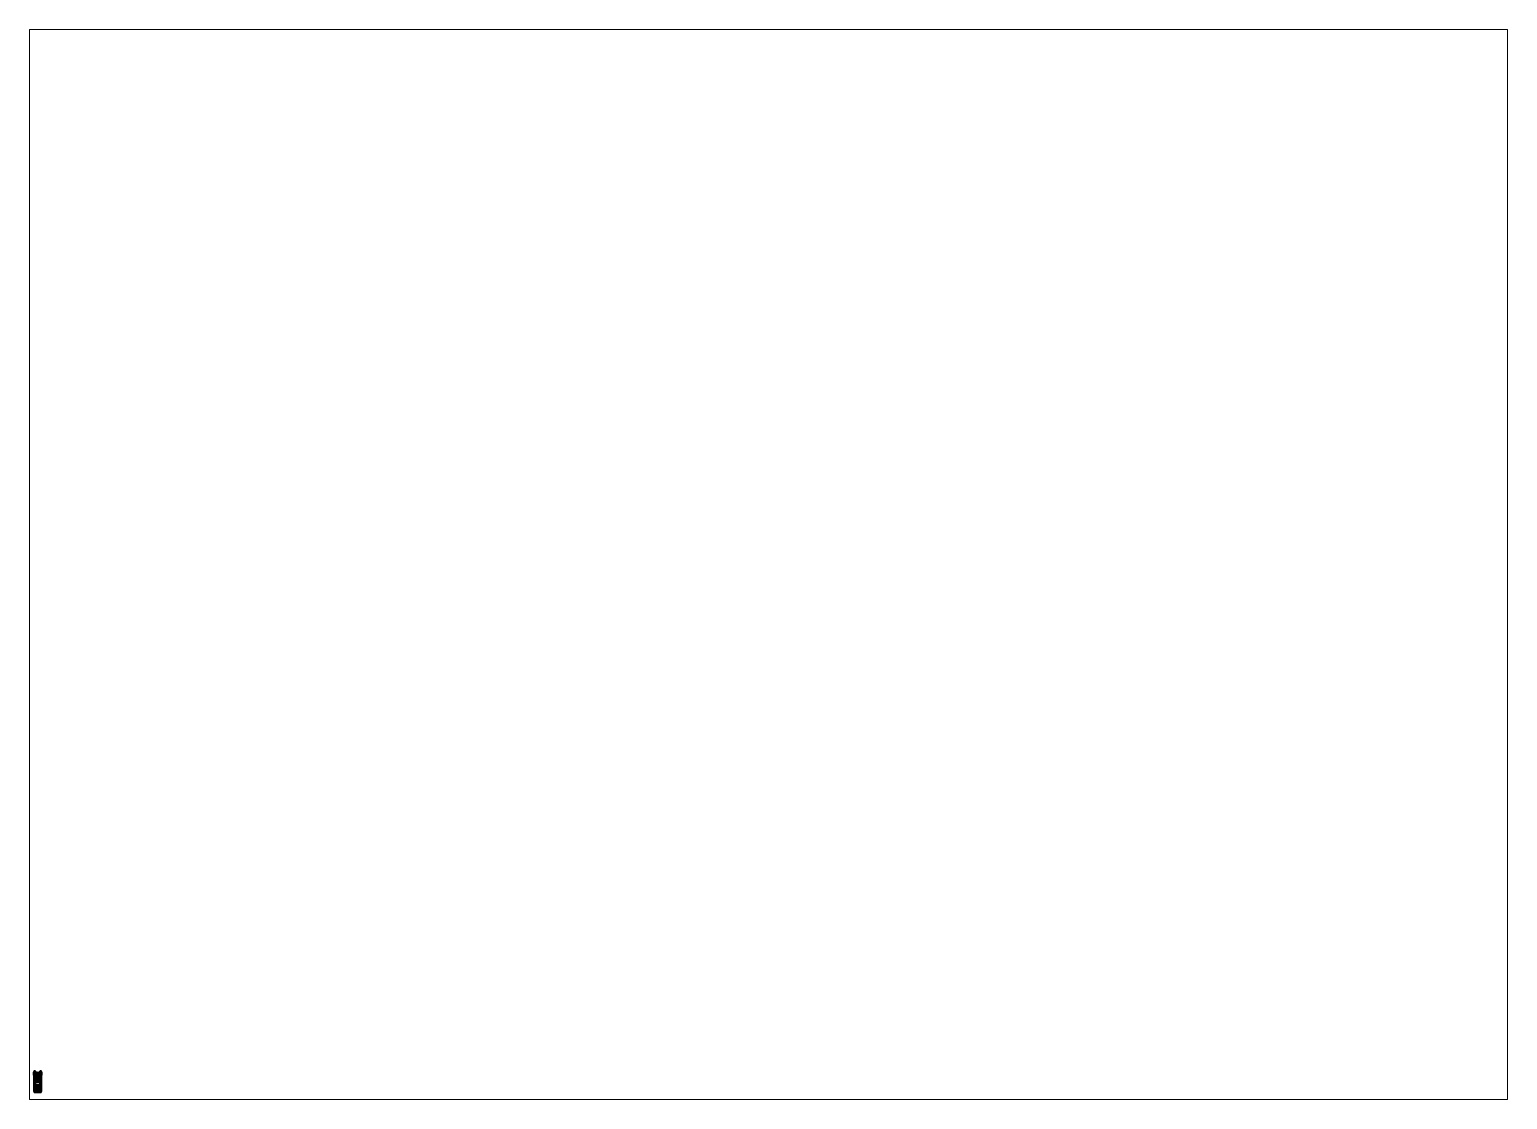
# Paper-space layout 'Layout1' of a CAD drawing. Header units: millimetres. Extents: x 28 to 251, y 20 to 181.
# The model-space entities are those that its viewports show. They can reach past a viewport. Long polylines and large blocks are cut down to what shows.
import ezdxf

# ---------------------------------------------------------------- set-up
doc = ezdxf.new("R2010")
doc.units = ezdxf.units.MM
for name, color, linetype in [('board1', 1, 'Continuous'), ('fuel_tank', 2, 'Continuous'), ('headlight', 2, 'Continuous'), ('suspension', 5, 'Continuous'), ('track', 6, 'Continuous'), ('wheels', 3, 'Continuous')]:
    doc.layers.add(name, color=color, linetype=linetype)

msp = doc.modelspace()

# ---------------------------------------------------------------- linework, layer by layer
for points in [[(-1.12, 2.76, 1.11), (-1.15, 2.52, 1.15), (-0.45, 2.52, 1.15), (-0.55, 2.76, 1.11)], [(-0.55, 2.76, 1.11), (-0.45, 2.52, 1.15), (-1.15, 2.52, 1.15), (-1.12, 2.76, 1.11)], [(-1.15, 2.52, 1.15), (-1.15, 1.74, 1.15), (-0.45, 1.74, 1.15), (-0.45, 2.52, 1.15)], [(-0.45, 2.52, 1.15), (-0.45, 1.74, 1.15), (-1.15, 1.74, 1.15), (-1.15, 2.52, 1.15)], [(-0.68, 2.97, 0.92), (-0.55, 2.76, 1.11), (-1.12, 2.76, 1.11), (-1.04, 2.97, 0.92)], [(-1.04, 2.97, 0.92), (-1.12, 2.76, 1.11), (-0.55, 2.76, 1.11), (-0.68, 2.97, 0.92)], [(-1.05, 0.73, 0.97), (-1.05, 0.85, 0.97), (-1.05, 0.9, 0.88), (-1.05, 0.67, 0.88)], [(1.05, 0.85, 0.97), (1.05, 0.9, 0.88), (-1.05, 0.9, 0.88), (-1.05, 0.85, 0.97)], [(1.05, 0.9, 0.88), (1.05, 0.85, 0.78), (-1.05, 0.85, 0.78), (-1.05, 0.9, 0.88)], [(-1.05, 0.67, 0.88), (-1.05, 0.9, 0.88), (-1.05, 0.85, 0.78), (-1.05, 0.73, 0.78)], [(1.05, 0.85, 0.78), (1.05, 0.73, 0.78), (-1.05, 0.73, 0.78), (-1.05, 0.85, 0.78)], [(1.05, 0.73, 0.97), (1.05, 0.85, 0.97), (-1.05, 0.85, 0.97), (-1.05, 0.73, 0.97)], [(1.05, 0.67, 0.88), (1.05, 0.73, 0.97), (-1.05, 0.73, 0.97), (-1.05, 0.67, 0.88)], [(1.05, 0.73, 0.78), (1.05, 0.67, 0.88), (-1.05, 0.67, 0.88), (-1.05, 0.73, 0.78)], [(-1.05, 0.39, 1.28), (-1.05, -3.21, 1.28), (1.05, -3.21, 1.28), (1.05, 0.39, 1.28)], [(-1.05, -3.21, 1.28), (-1.05, 0.39, 1.28), (1.05, 0.39, 1.28), (1.05, -3.21, 1.28)], [(-0.6, 0.34, 1.08), (-0.6, 0.29, 1.08), (-1.05, 0.29, 1.28), (-1.05, 0.34, 1.28)], [(1.05, 0.34, 1.28), (0.6, 0.34, 1.08), (-0.6, 0.34, 1.08), (-1.05, 0.34, 1.28)], [(-1.05, 0.29, 1.28), (-0.6, 0.29, 1.08), (0.6, 0.29, 1.08), (1.05, 0.29, 1.28)], [(-0.95, 0.5, 1.69), (-1, 0.47, 1.69), (-0.98, 0.45, 1.74), (-0.95, 0.47, 1.74)], [(-1, 0.47, 1.69), (-0.95, 0.5, 1.69), (-0.95, 0.5, 1.33), (-1, 0.47, 1.33)], [(-0.95, 0.47, 1.31), (-0.98, 0.45, 1.31), (-1, 0.47, 1.33), (-0.95, 0.5, 1.33)], [(-1, 0.47, 1.69), (-1, 0.41, 1.69), (-0.98, 0.42, 1.74), (-0.98, 0.45, 1.74)], [(-1, 0.41, 1.69), (-1, 0.47, 1.69), (-1, 0.47, 1.33), (-1, 0.41, 1.33)], [(-0.98, 0.45, 1.31), (-0.98, 0.42, 1.31), (-1, 0.41, 1.33), (-1, 0.47, 1.33)], [(-1, 0.41, 1.69), (-0.95, 0.38, 1.69), (-0.95, 0.41, 1.74), (-0.98, 0.42, 1.74)], [(-0.98, 0.42, 1.31), (-0.95, 0.41, 1.31), (-0.95, 0.38, 1.33), (-1, 0.41, 1.33)], [(-0.95, 0.38, 1.69), (-1, 0.41, 1.69), (-1, 0.41, 1.33), (-0.95, 0.38, 1.33)], [(-0.98, 0.45, 1.74), (-0.98, 0.42, 1.74), (-0.95, 0.41, 1.74), (-0.95, 0.47, 1.74)], [(-0.98, 0.45, 1.74), (-0.98, 0.42, 1.74), (-0.95, 0.41, 1.74), (-0.95, 0.47, 1.74)], [(-0.93, 0.46, 1.31), (-0.93, 0.46, 1.17), (-0.97, 0.46, 1.17), (-0.97, 0.46, 1.31)], [(-0.97, 0.46, 1.17), (-0.97, 0.42, 1.19), (-0.97, 0.42, 1.31), (-0.97, 0.46, 1.31)], [(-0.97, 0.3, 1.11), (-0.97, 0.3, 1.14), (-0.97, 0.42, 1.19), (-0.97, 0.46, 1.17)], [(-0.93, 0.46, 1.17), (-0.93, 0.3, 1.11), (-0.97, 0.3, 1.11), (-0.97, 0.46, 1.17)], [(-0.97, 0.42, 1.31), (-0.97, 0.42, 1.19), (-0.93, 0.42, 1.19), (-0.93, 0.42, 1.31)], [(-0.97, 0.42, 1.19), (-0.97, 0.3, 1.14), (-0.93, 0.3, 1.14), (-0.93, 0.42, 1.19)], [(-0.97, 0.34, 1.12), (-0.97, 0.34, 1.16), (-0.6, 0.34, 1.16), (-0.6, 0.34, 1.12)], [(-0.6, 0.3, 1.11), (-0.97, 0.3, 1.11), (-0.97, 0.34, 1.12), (-0.6, 0.34, 1.12)], [(-0.6, 0.3, 1.14), (-0.97, 0.3, 1.14), (-0.97, 0.3, 1.11), (-0.6, 0.3, 1.11)], [(-0.9, 0.47, 1.69), (-0.95, 0.5, 1.69), (-0.95, 0.47, 1.74), (-0.92, 0.45, 1.74)], [(-0.95, 0.5, 1.69), (-0.9, 0.47, 1.69), (-0.9, 0.47, 1.33), (-0.95, 0.5, 1.33)], [(-0.92, 0.45, 1.31), (-0.95, 0.47, 1.31), (-0.95, 0.5, 1.33), (-0.9, 0.47, 1.33)], [(-0.95, 0.47, 1.74), (-0.95, 0.41, 1.74), (-0.92, 0.42, 1.74), (-0.92, 0.45, 1.74)], [(-0.95, 0.47, 1.74), (-0.95, 0.41, 1.74), (-0.92, 0.42, 1.74), (-0.92, 0.45, 1.74)], [(-0.95, 0.38, 1.69), (-0.9, 0.41, 1.69), (-0.92, 0.42, 1.74), (-0.95, 0.41, 1.74)], [(-0.95, 0.41, 1.31), (-0.92, 0.42, 1.31), (-0.9, 0.41, 1.33), (-0.95, 0.38, 1.33)], [(-0.9, 0.41, 1.69), (-0.95, 0.38, 1.69), (-0.95, 0.38, 1.33), (-0.9, 0.41, 1.33)], [(-0.93, 0.42, 1.31), (-0.93, 0.42, 1.19), (-0.93, 0.46, 1.17), (-0.93, 0.46, 1.31)], [(-0.93, 0.42, 1.19), (-0.93, 0.3, 1.14), (-0.93, 0.3, 1.11), (-0.93, 0.46, 1.17)], [(-0.6, 0.34, 1.16), (-0.93, 0.34, 1.16), (-0.93, 0.3, 1.14), (-0.6, 0.3, 1.14)], [(-0.9, 0.41, 1.69), (-0.9, 0.47, 1.69), (-0.92, 0.45, 1.74), (-0.92, 0.42, 1.74)], [(-0.92, 0.42, 1.31), (-0.92, 0.45, 1.31), (-0.9, 0.47, 1.33), (-0.9, 0.41, 1.33)], [(-0.8, 1.64, 2.58), (-0.9, 0.89, 2.58), (-0.9, 0.89, 2.73), (-0.8, 1.59, 2.68)], [(0.8, 1.59, 1.08), (0.9, 0.89, 1.08), (-0.9, 0.89, 1.08), (-0.8, 1.59, 1.08)], [(-0.8, 1.59, 1.08), (-0.9, 0.89, 1.08), (-0.9, 0.89, 2.58), (-0.8, 1.59, 2.58)], [(-0.9, 0.89, 2.73), (0.9, 0.89, 2.73), (0.8, 1.59, 2.68), (-0.8, 1.59, 2.68)], [(-0.9, 0.89, 1.08), (-0.9, 0.44, 1.08), (-0.9, 0.44, 2.58), (-0.9, 0.89, 2.58)], [(0.9, 0.89, 1.08), (0.9, 0.44, 1.08), (-0.9, 0.44, 1.08), (-0.9, 0.89, 1.08)], [(-0.9, 0.89, 2.58), (-0.9, 0.44, 2.58), (-0.9, 0.49, 2.68), (-0.9, 0.89, 2.73)], [(-0.9, 0.49, 2.68), (0.9, 0.49, 2.68), (0.9, 0.89, 2.73), (-0.9, 0.89, 2.73)], [(-0.9, 0.44, 2.58), (0.9, 0.44, 2.58), (0.9, 0.49, 2.68), (-0.9, 0.49, 2.68)], [(-0.9, 0.47, 1.69), (-0.9, 0.41, 1.69), (-0.9, 0.41, 1.33), (-0.9, 0.47, 1.33)], [(-0.9, 0.44, 1.08), (0.9, 0.44, 1.08), (0.9, 0.44, 2.58), (-0.9, 0.44, 2.58)], [(0, 2.59, 1.08), (0, 1.59, 1.08), (-0.8, 1.59, 1.08), (-0.65, 2.44, 1.08)], [(-0.8, 1.59, 1.98), (0, 1.59, 1.98), (0, 2.59, 1.93), (-0.65, 2.44, 1.93)], [(-0.65, 2.44, 1.08), (-0.8, 1.59, 1.08), (-0.8, 1.59, 1.98), (-0.65, 2.44, 1.93)], [(-0.8, 1.59, 2.68), (0.8, 1.59, 2.68), (0.8, 1.64, 2.58), (-0.8, 1.64, 2.58)], [(-0.8, 1.59, 2.58), (0.8, 1.59, 2.58), (0.8, 1.59, 1.08), (-0.8, 1.59, 1.08)], [(-0.6, 1.6, 0.77), (-0.6, 1.6, 0.5), (-0.65, 1.6, 0.5), (-0.71, 1.6, 0.77)], [(-0.71, 1.6, 0.77), (-0.65, 1.6, 0.5), (-0.65, 1.55, 0.5), (-0.71, 1.55, 0.77)], [(-0.71, 1.55, 0.77), (-0.65, 1.55, 0.5), (-0.6, 1.55, 0.5), (-0.6, 1.55, 0.77)], [(-0.65, 2.44, 1.93), (0, 2.59, 1.93), (0, 2.59, 1.08), (-0.65, 2.44, 1.08)], [(0.7, 1.74, 2.48), (0.7, 1.59, 2.48), (-0.65, 1.59, 2.48), (-0.65, 1.74, 2.48)], [(-0.65, 1.64, 2.58), (0.7, 1.64, 2.58), (0.7, 1.74, 2.48), (-0.65, 1.74, 2.48)], [(-0.65, 1.74, 2.48), (-0.65, 1.59, 2.48), (-0.65, 1.59, 2.58), (-0.65, 1.64, 2.58)], [(-0.65, 1.55, 0.5), (-0.65, 1.6, 0.5), (-0.6, 1.6, 0.5), (-0.6, 1.55, 0.5)], [(0.8, 0.23, 1.28), (0.8, 0.23, 1.08), (-0.65, 0.23, 1.08), (-0.65, 0.23, 1.28)], [(-0.65, 0.23, 1.08), (-0.65, -0.41, 1.08), (-0.65, -0.41, 1.28), (-0.65, 0.23, 1.28)], [(0.8, 0.23, 1.08), (0.8, -0.41, 1.08), (-0.65, -0.41, 1.08), (-0.65, 0.23, 1.08)], [(-0.6, 2.34, 0.38), (-0.6, -2.96, 0.38), (-0.6, -3.11, 0.58), (-0.6, 2.44, 0.58)], [(0.6, 2.44, 0.58), (0.6, 2.34, 0.38), (-0.6, 2.34, 0.38), (-0.6, 2.44, 0.58)], [(0.6, 2.44, 1.08), (0.6, 2.44, 0.58), (-0.6, 2.44, 0.58), (-0.6, 2.44, 1.08)], [(-0.6, 2.44, 0.58), (-0.6, -3.11, 0.58), (-0.6, -3.11, 1.08), (-0.6, 2.44, 1.08)], [(0.6, 2.34, 0.38), (0.6, -2.96, 0.38), (-0.6, -2.96, 0.38), (-0.6, 2.34, 0.38)], [(-0.6, 0.44, 1.08), (-0.6, -3.11, 1.08), (-0.6, -3.21, 1.28), (-0.6, 0.44, 1.28)], [(0.6, 0.44, 1.28), (0.6, 0.44, 1.08), (-0.6, 0.44, 1.08), (-0.6, 0.44, 1.28)], [(0, 1.59, 1.98), (0.8, 1.59, 1.98), (0.65, 2.44, 1.93), (0, 2.59, 1.93)], [(0, 2.59, 1.93), (0.65, 2.44, 1.93), (0.65, 2.44, 1.08), (0, 2.59, 1.08)], [(0.65, 2.44, 1.08), (0.8, 1.59, 1.08), (0, 1.59, 1.08), (0, 2.59, 1.08)], [(0.55, 2.76, 1.11), (0.45, 2.52, 1.15), (1.15, 2.52, 1.15), (1.12, 2.76, 1.11)], [(1.12, 2.76, 1.11), (1.15, 2.52, 1.15), (0.45, 2.52, 1.15), (0.55, 2.76, 1.11)], [(0.45, 2.52, 1.15), (0.45, 1.74, 1.15), (1.15, 1.74, 1.15), (1.15, 2.52, 1.15)], [(1.15, 2.52, 1.15), (1.15, 1.74, 1.15), (0.45, 1.74, 1.15), (0.45, 2.52, 1.15)], [(1.04, 2.97, 0.92), (1.12, 2.76, 1.11), (0.55, 2.76, 1.11), (0.68, 2.97, 0.92)], [(0.68, 2.97, 0.92), (0.55, 2.76, 1.11), (1.12, 2.76, 1.11), (1.04, 2.97, 0.92)], [(0.6, -3.11, 0.58), (0.6, -2.96, 0.38), (0.6, 2.34, 0.38), (0.6, 2.44, 0.58)], [(0.6, -3.11, 1.08), (0.6, -3.11, 0.58), (0.6, 2.44, 0.58), (0.6, 2.44, 1.08)], [(0.71, 1.6, 0.77), (0.65, 1.6, 0.5), (0.6, 1.6, 0.5), (0.6, 1.6, 0.77)], [(0.65, 1.6, 0.5), (0.65, 1.55, 0.5), (0.6, 1.55, 0.5), (0.6, 1.6, 0.5)], [(0.6, 1.55, 0.77), (0.6, 1.55, 0.5), (0.65, 1.55, 0.5), (0.71, 1.55, 0.77)], [(0.6, -3.21, 1.28), (0.6, -3.11, 1.08), (0.6, 0.44, 1.08), (0.6, 0.44, 1.28)], [(0.6, 0.34, 1.12), (0.6, 0.34, 1.16), (0.97, 0.34, 1.16), (0.97, 0.34, 1.12)], [(0.97, 0.3, 1.11), (0.6, 0.3, 1.11), (0.6, 0.34, 1.12), (0.97, 0.34, 1.12)], [(0.93, 0.34, 1.16), (0.6, 0.34, 1.16), (0.6, 0.3, 1.14), (0.93, 0.3, 1.14)], [(1.05, 0.29, 1.28), (0.6, 0.29, 1.08), (0.6, 0.34, 1.08), (1.05, 0.34, 1.28)], [(0.97, 0.3, 1.14), (0.6, 0.3, 1.14), (0.6, 0.3, 1.11), (0.97, 0.3, 1.11)], [(0.65, 2.44, 1.93), (0.8, 1.59, 1.98), (0.8, 1.59, 1.08), (0.65, 2.44, 1.08)], [(0.71, 1.55, 0.77), (0.65, 1.55, 0.5), (0.65, 1.6, 0.5), (0.71, 1.6, 0.77)], [(0.7, 1.64, 2.58), (0.7, 1.59, 2.58), (0.7, 1.59, 2.48), (0.7, 1.74, 2.48)], [(0.8, 1.59, 2.68), (0.9, 0.89, 2.73), (0.9, 0.89, 2.58), (0.8, 1.64, 2.58)], [(0.8, 1.59, 2.58), (0.9, 0.89, 2.58), (0.9, 0.89, 1.08), (0.8, 1.59, 1.08)], [(0.8, -0.41, 1.28), (0.8, -0.41, 1.08), (0.8, 0.23, 1.08), (0.8, 0.23, 1.28)], [(0.9, 0.89, 2.58), (0.9, 0.44, 2.58), (0.9, 0.44, 1.08), (0.9, 0.89, 1.08)], [(0.9, 0.89, 2.73), (0.9, 0.49, 2.68), (0.9, 0.44, 2.58), (0.9, 0.89, 2.58)], [(0.9, 0.47, 1.69), (0.95, 0.5, 1.69), (0.95, 0.5, 1.33), (0.9, 0.47, 1.33)], [(0.95, 0.5, 1.69), (0.9, 0.47, 1.69), (0.92, 0.45, 1.74), (0.95, 0.47, 1.74)], [(0.95, 0.47, 1.31), (0.92, 0.45, 1.31), (0.9, 0.47, 1.33), (0.95, 0.5, 1.33)], [(0.9, 0.41, 1.69), (0.9, 0.47, 1.69), (0.9, 0.47, 1.33), (0.9, 0.41, 1.33)], [(0.9, 0.47, 1.69), (0.9, 0.41, 1.69), (0.92, 0.42, 1.74), (0.92, 0.45, 1.74)], [(0.92, 0.45, 1.31), (0.92, 0.42, 1.31), (0.9, 0.41, 1.33), (0.9, 0.47, 1.33)], [(0.9, 0.41, 1.69), (0.95, 0.38, 1.69), (0.95, 0.41, 1.74), (0.92, 0.42, 1.74)], [(0.92, 0.42, 1.31), (0.95, 0.41, 1.31), (0.95, 0.38, 1.33), (0.9, 0.41, 1.33)], [(0.95, 0.38, 1.69), (0.9, 0.41, 1.69), (0.9, 0.41, 1.33), (0.95, 0.38, 1.33)], [(0.92, 0.45, 1.74), (0.92, 0.42, 1.74), (0.95, 0.41, 1.74), (0.95, 0.47, 1.74)], [(0.92, 0.45, 1.74), (0.92, 0.42, 1.74), (0.95, 0.41, 1.74), (0.95, 0.47, 1.74)], [(0.97, 0.46, 1.31), (0.97, 0.46, 1.17), (0.93, 0.46, 1.17), (0.93, 0.46, 1.31)], [(0.93, 0.46, 1.17), (0.93, 0.42, 1.19), (0.93, 0.42, 1.31), (0.93, 0.46, 1.31)], [(0.97, 0.46, 1.17), (0.97, 0.3, 1.11), (0.93, 0.3, 1.11), (0.93, 0.46, 1.17)], [(0.93, 0.3, 1.11), (0.93, 0.3, 1.14), (0.93, 0.42, 1.19), (0.93, 0.46, 1.17)], [(0.93, 0.42, 1.31), (0.93, 0.42, 1.19), (0.97, 0.42, 1.19), (0.97, 0.42, 1.31)], [(0.93, 0.42, 1.19), (0.93, 0.3, 1.14), (0.97, 0.3, 1.14), (0.97, 0.42, 1.19)], [(0.95, 0.5, 1.69), (1, 0.47, 1.69), (1, 0.47, 1.33), (0.95, 0.5, 1.33)], [(1, 0.47, 1.69), (0.95, 0.5, 1.69), (0.95, 0.47, 1.74), (0.98, 0.45, 1.74)], [(0.98, 0.45, 1.31), (0.95, 0.47, 1.31), (0.95, 0.5, 1.33), (1, 0.47, 1.33)], [(0.95, 0.47, 1.74), (0.95, 0.41, 1.74), (0.98, 0.42, 1.74), (0.98, 0.45, 1.74)], [(0.95, 0.47, 1.74), (0.95, 0.41, 1.74), (0.98, 0.42, 1.74), (0.98, 0.45, 1.74)], [(0.95, 0.38, 1.69), (1, 0.41, 1.69), (0.98, 0.42, 1.74), (0.95, 0.41, 1.74)], [(0.95, 0.41, 1.31), (0.98, 0.42, 1.31), (1, 0.41, 1.33), (0.95, 0.38, 1.33)], [(1, 0.41, 1.69), (0.95, 0.38, 1.69), (0.95, 0.38, 1.33), (1, 0.41, 1.33)], [(0.97, 0.42, 1.31), (0.97, 0.42, 1.19), (0.97, 0.46, 1.17), (0.97, 0.46, 1.31)], [(0.97, 0.42, 1.19), (0.97, 0.3, 1.14), (0.97, 0.3, 1.11), (0.97, 0.46, 1.17)], [(1, 0.41, 1.69), (1, 0.47, 1.69), (0.98, 0.45, 1.74), (0.98, 0.42, 1.74)], [(0.98, 0.42, 1.31), (0.98, 0.45, 1.31), (1, 0.47, 1.33), (1, 0.41, 1.33)], [(1, 0.47, 1.69), (1, 0.41, 1.69), (1, 0.41, 1.33), (1, 0.47, 1.33)], [(1.05, 0.67, 0.88), (1.05, 0.9, 0.88), (1.05, 0.85, 0.97), (1.05, 0.73, 0.97)], [(1.05, 0.73, 0.78), (1.05, 0.85, 0.78), (1.05, 0.9, 0.88), (1.05, 0.67, 0.88)], [(-1.05, -1.27, 0.97), (-1.05, -1.15, 0.97), (-1.05, -1.1, 0.88), (-1.05, -1.33, 0.88)], [(1.05, -1.15, 0.97), (1.05, -1.1, 0.88), (-1.05, -1.1, 0.88), (-1.05, -1.15, 0.97)], [(1.05, -1.1, 0.88), (1.05, -1.15, 0.78), (-1.05, -1.15, 0.78), (-1.05, -1.1, 0.88)], [(-1.05, -1.33, 0.88), (-1.05, -1.1, 0.88), (-1.05, -1.15, 0.78), (-1.05, -1.27, 0.78)], [(1.05, -1.15, 0.78), (1.05, -1.27, 0.78), (-1.05, -1.27, 0.78), (-1.05, -1.15, 0.78)], [(1.05, -1.27, 0.97), (1.05, -1.15, 0.97), (-1.05, -1.15, 0.97), (-1.05, -1.27, 0.97)], [(1.05, -1.33, 0.88), (1.05, -1.27, 0.97), (-1.05, -1.27, 0.97), (-1.05, -1.33, 0.88)], [(1.05, -1.27, 0.78), (1.05, -1.33, 0.88), (-1.05, -1.33, 0.88), (-1.05, -1.27, 0.78)], [(1.05, -1.31, 1.28), (0.6, -1.31, 1.08), (-0.6, -1.31, 1.08), (-1.05, -1.31, 1.28)], [(-0.6, -1.31, 1.08), (-0.6, -1.36, 1.08), (-1.05, -1.36, 1.28), (-1.05, -1.31, 1.28)], [(-1.05, -1.36, 1.28), (-0.6, -1.36, 1.08), (0.6, -1.36, 1.08), (1.05, -1.36, 1.28)], [(-0.6, -2.3, 1.08), (-0.6, -2.35, 1.08), (-1.05, -2.35, 1.28), (-1.05, -2.3, 1.28)], [(1.05, -2.3, 1.28), (0.6, -2.3, 1.08), (-0.6, -2.3, 1.08), (-1.05, -2.3, 1.28)], [(-1.05, -2.35, 1.28), (-0.6, -2.35, 1.08), (0.6, -2.35, 1.08), (1.05, -2.35, 1.28)], [(-0.71, -0.19, 0.77), (-0.65, -0.19, 0.5), (-0.65, -0.24, 0.5), (-0.71, -0.24, 0.77)], [(-0.6, -0.19, 0.77), (-0.6, -0.19, 0.5), (-0.65, -0.19, 0.5), (-0.71, -0.19, 0.77)], [(-0.71, -0.24, 0.77), (-0.65, -0.24, 0.5), (-0.6, -0.24, 0.5), (-0.6, -0.24, 0.77)], [(-0.6, -1.88, 0.77), (-0.6, -1.88, 0.5), (-0.65, -1.88, 0.5), (-0.71, -1.88, 0.77)], [(-0.71, -1.88, 0.77), (-0.65, -1.88, 0.5), (-0.65, -1.93, 0.5), (-0.71, -1.93, 0.77)], [(-0.71, -1.93, 0.77), (-0.65, -1.93, 0.5), (-0.6, -1.93, 0.5), (-0.6, -1.93, 0.77)], [(-0.65, -0.24, 0.5), (-0.65, -0.19, 0.5), (-0.6, -0.19, 0.5), (-0.6, -0.24, 0.5)], [(-0.65, -0.41, 1.28), (-0.65, -0.41, 1.08), (0.8, -0.41, 1.08), (0.8, -0.41, 1.28)], [(-0.65, -1.93, 0.5), (-0.65, -1.88, 0.5), (-0.6, -1.88, 0.5), (-0.6, -1.93, 0.5)], [(-0.6, -3.11, 0.58), (-0.6, -2.96, 0.38), (0.6, -2.96, 0.38), (0.6, -3.11, 0.58)], [(-0.6, -3.11, 1.08), (-0.6, -3.11, 0.58), (0.6, -3.11, 0.58), (0.6, -3.11, 1.08)], [(-0.6, -3.21, 1.28), (-0.6, -3.11, 1.08), (0.6, -3.11, 1.08), (0.6, -3.21, 1.28)], [(0, -3.11, 0.68), (-0.03, -3.11, 0.66), (-0.03, -3.19, 0.66), (0, -3.18, 0.68)], [(-0.03, -3.11, 0.66), (0, -3.11, 0.64), (0, -3.18, 0.64), (-0.03, -3.19, 0.66)], [(0, -3.2, 0.6), (-0.03, -3.21, 0.62), (-0.03, -3.19, 0.66), (0, -3.17, 0.66)], [(0, -3.17, 0.66), (-0.03, -3.19, 0.66), (-0.03, -3.21, 0.7), (0, -3.2, 0.72)], [(-0.03, -3.21, 0.62), (0, -3.23, 0.64), (0, -3.21, 0.66), (-0.03, -3.19, 0.66)], [(-0.03, -3.19, 0.66), (0, -3.21, 0.66), (0, -3.23, 0.68), (-0.03, -3.21, 0.7)], [(0, -3.28, 0.6), (-0.03, -3.27, 0.62), (-0.03, -3.21, 0.62), (0, -3.2, 0.6)], [(0, -3.2, 0.72), (-0.03, -3.21, 0.7), (-0.03, -3.27, 0.7), (0, -3.28, 0.72)], [(-0.03, -3.27, 0.62), (0, -3.25, 0.64), (0, -3.23, 0.64), (-0.03, -3.21, 0.62)], [(-0.03, -3.21, 0.7), (0, -3.23, 0.68), (0, -3.25, 0.68), (-0.03, -3.27, 0.7)], [(-0.03, -3.29, 0.66), (0, -3.27, 0.66), (0, -3.25, 0.64), (-0.03, -3.27, 0.62)], [(-0.03, -3.27, 0.7), (0, -3.25, 0.68), (0, -3.27, 0.66), (-0.03, -3.29, 0.66)], [(0, -3.31, 0.66), (-0.03, -3.29, 0.66), (-0.03, -3.27, 0.62), (0, -3.28, 0.6)], [(0, -3.28, 0.72), (-0.03, -3.27, 0.7), (-0.03, -3.29, 0.66), (0, -3.31, 0.66)], [(0.02, -3.11, 0.66), (0, -3.11, 0.68), (0, -3.18, 0.68), (0.02, -3.19, 0.66)], [(0, -3.11, 0.64), (0.02, -3.11, 0.66), (0.02, -3.19, 0.66), (0, -3.18, 0.64)], [(0.02, -3.21, 0.62), (0, -3.2, 0.6), (0, -3.17, 0.66), (0.02, -3.19, 0.66)], [(0.02, -3.19, 0.66), (0, -3.17, 0.66), (0, -3.2, 0.72), (0.02, -3.21, 0.7)], [(0, -3.23, 0.64), (0.02, -3.21, 0.62), (0.02, -3.19, 0.66), (0, -3.21, 0.66)], [(0, -3.21, 0.66), (0.02, -3.19, 0.66), (0.02, -3.21, 0.7), (0, -3.23, 0.68)], [(0.02, -3.27, 0.62), (0, -3.28, 0.6), (0, -3.2, 0.6), (0.02, -3.21, 0.62)], [(0.02, -3.21, 0.7), (0, -3.2, 0.72), (0, -3.28, 0.72), (0.02, -3.27, 0.7)], [(0, -3.25, 0.64), (0.02, -3.27, 0.62), (0.02, -3.21, 0.62), (0, -3.23, 0.64)], [(0, -3.23, 0.68), (0.02, -3.21, 0.7), (0.02, -3.27, 0.7), (0, -3.25, 0.68)], [(0, -3.27, 0.66), (0.02, -3.29, 0.66), (0.02, -3.27, 0.62), (0, -3.25, 0.64)], [(0, -3.25, 0.68), (0.02, -3.27, 0.7), (0.02, -3.29, 0.66), (0, -3.27, 0.66)], [(0.02, -3.29, 0.66), (0, -3.31, 0.66), (0, -3.28, 0.6), (0.02, -3.27, 0.62)], [(0.02, -3.27, 0.7), (0, -3.28, 0.72), (0, -3.31, 0.66), (0.02, -3.29, 0.66)], [(0.71, -0.19, 0.77), (0.65, -0.19, 0.5), (0.6, -0.19, 0.5), (0.6, -0.19, 0.77)], [(0.65, -0.19, 0.5), (0.65, -0.24, 0.5), (0.6, -0.24, 0.5), (0.6, -0.19, 0.5)], [(0.6, -0.24, 0.77), (0.6, -0.24, 0.5), (0.65, -0.24, 0.5), (0.71, -0.24, 0.77)], [(1.05, -1.36, 1.28), (0.6, -1.36, 1.08), (0.6, -1.31, 1.08), (1.05, -1.31, 1.28)], [(0.71, -1.88, 0.77), (0.65, -1.88, 0.5), (0.6, -1.88, 0.5), (0.6, -1.88, 0.77)], [(0.65, -1.88, 0.5), (0.65, -1.93, 0.5), (0.6, -1.93, 0.5), (0.6, -1.88, 0.5)], [(0.6, -1.93, 0.77), (0.6, -1.93, 0.5), (0.65, -1.93, 0.5), (0.71, -1.93, 0.77)], [(1.05, -2.35, 1.28), (0.6, -2.35, 1.08), (0.6, -2.3, 1.08), (1.05, -2.3, 1.28)], [(0.71, -0.24, 0.77), (0.65, -0.24, 0.5), (0.65, -0.19, 0.5), (0.71, -0.19, 0.77)], [(0.71, -1.93, 0.77), (0.65, -1.93, 0.5), (0.65, -1.88, 0.5), (0.71, -1.88, 0.77)], [(1.05, -1.33, 0.88), (1.05, -1.1, 0.88), (1.05, -1.15, 0.97), (1.05, -1.27, 0.97)], [(1.05, -1.27, 0.78), (1.05, -1.15, 0.78), (1.05, -1.1, 0.88), (1.05, -1.33, 0.88)]]:
    msp.add_3dface(points)
at = {"color": 0}
msp.add_3dface([(0.8, 1.64, 2.58), (0.8, 1.59, 2.58), (-0.8, 1.59, 2.58), (-0.8, 1.64, 2.58)], dxfattribs=at)
at = {"layer": 'board1'}
for points in [[(-1.05, 0.39, 1.98), (-1.05, 0.39, 1.28), (-1.05, -3.21, 1.28), (-1.05, -3.21, 1.98)], [(-1, -3.16, 1.98), (-1, 0.34, 1.98), (-1.05, 0.39, 1.98), (-1.05, -3.21, 1.98)], [(1.05, 0.39, 1.98), (1.05, 0.39, 1.28), (-1.05, 0.39, 1.28), (-1.05, 0.39, 1.98)], [(-1, 0.34, 1.98), (1, 0.34, 1.98), (1.05, 0.39, 1.98), (-1.05, 0.39, 1.98)], [(-1, -3.16, 1.28), (-1, 0.34, 1.28), (-1, 0.34, 1.98), (-1, -3.16, 1.98)], [(-1, 0.34, 1.28), (1, 0.34, 1.28), (1, 0.34, 1.98), (-1, 0.34, 1.98)], [(1, 0.34, 1.98), (1, -3.16, 1.98), (1.05, -3.21, 1.98), (1.05, 0.39, 1.98)], [(1, 0.34, 1.28), (1, -3.16, 1.28), (1, -3.16, 1.98), (1, 0.34, 1.98)], [(1.05, -3.21, 1.98), (1.05, -3.21, 1.28), (1.05, 0.39, 1.28), (1.05, 0.39, 1.98)], [(1, -3.16, 1.98), (-1, -3.16, 1.98), (-1.05, -3.21, 1.98), (1.05, -3.21, 1.98)], [(-1.05, -3.21, 1.98), (-1.05, -3.21, 1.28), (1.05, -3.21, 1.28), (1.05, -3.21, 1.98)], [(1, -3.16, 1.28), (-1, -3.16, 1.28), (-1, -3.16, 1.98), (1, -3.16, 1.98)]]:
    msp.add_3dface(points, dxfattribs=at)
at = {"layer": 'fuel_tank'}
for points in [[(-0.95, 0.34, 1.28), (-1, 0.29, 1.28), (-1, 0.29, 2.23), (-0.95, 0.34, 2.23)], [(-0.95, 0.34, 2.23), (-1, 0.29, 2.23), (-0.95, 0.29, 2.28)], [(-1, 0.29, 1.28), (-1, -0.26, 1.28), (-1, -0.26, 2.23), (-1, 0.29, 2.23)], [(-1, 0.29, 2.23), (-1, -0.26, 2.23), (-0.95, -0.26, 2.28), (-0.95, 0.29, 2.28)], [(0.95, 0.34, 2.23), (0.95, 0.34, 1.28), (-0.95, 0.34, 1.28), (-0.95, 0.34, 2.23)], [(0.95, 0.29, 2.28), (0.95, 0.34, 2.23), (-0.95, 0.34, 2.23), (-0.95, 0.29, 2.28)], [(-0.95, 0.29, 2.28), (-0.95, -0.26, 2.28), (0.95, -0.26, 2.28), (0.95, 0.29, 2.28)], [(-0.95, 0.29, 2.28), (-0.95, 0.29, 2.28), (0.95, 0.29, 2.28)], [(1, 0.29, 2.23), (1, 0.29, 1.28), (0.95, 0.34, 1.28), (0.95, 0.34, 2.23)], [(0.95, 0.29, 2.28), (1, 0.29, 2.23), (0.95, 0.34, 2.23), (0.95, 0.29, 2.28)], [(0.95, -0.26, 2.28), (1, -0.26, 2.23), (1, 0.29, 2.23), (0.95, 0.29, 2.28)], [(1, -0.26, 2.23), (1, -0.26, 1.28), (1, 0.29, 1.28), (1, 0.29, 2.23)], [(-1, -0.26, 1.28), (-0.95, -0.31, 1.28), (-0.95, -0.31, 2.23), (-1, -0.26, 2.23)], [(-1, -0.26, 2.23), (-0.95, -0.31, 2.23), (-0.95, -0.26, 2.28)], [(-0.95, -0.26, 2.28), (-0.95, -0.31, 2.23), (0.95, -0.31, 2.23), (0.95, -0.26, 2.28)], [(-0.95, -0.26, 2.28), (-0.95, -0.26, 2.28), (0.95, -0.26, 2.28)], [(-0.95, -0.31, 2.23), (-0.95, -0.31, 1.28), (0.95, -0.31, 1.28), (0.95, -0.31, 2.23)], [(0.95, -0.31, 2.23), (0.95, -0.31, 1.28), (1, -0.26, 1.28), (1, -0.26, 2.23)], [(0.95, -0.26, 2.28), (0.95, -0.31, 2.23), (1, -0.26, 2.23), (0.95, -0.26, 2.28)]]:
    msp.add_3dface(points, dxfattribs=at)
at = {"layer": 'headlight'}
for points in [[(-0.85, 2.39, 1.25), (-0.86, 2.44, 1.25), (-0.81, 2.44, 1.15), (-0.8, 2.39, 1.16)], [(-0.64, 2.44, 1.25), (-0.69, 2.44, 1.15), (-0.81, 2.44, 1.15), (-0.86, 2.44, 1.25)], [(-0.8, 2.39, 1.34), (-0.81, 2.44, 1.35), (-0.86, 2.44, 1.25), (-0.85, 2.39, 1.25)], [(-0.69, 2.44, 1.35), (-0.64, 2.44, 1.25), (-0.86, 2.44, 1.25), (-0.81, 2.44, 1.35)], [(-0.83, 2.36, 1.25), (-0.85, 2.39, 1.25), (-0.8, 2.39, 1.16), (-0.79, 2.36, 1.18)], [(-0.79, 2.36, 1.32), (-0.8, 2.39, 1.34), (-0.85, 2.39, 1.25), (-0.83, 2.36, 1.25)], [(-0.77, 2.33, 1.29), (-0.79, 2.36, 1.32), (-0.83, 2.36, 1.25), (-0.79, 2.33, 1.25)], [(-0.79, 2.33, 1.25), (-0.83, 2.36, 1.25), (-0.79, 2.36, 1.18), (-0.77, 2.33, 1.21)], [(-0.7, 2.39, 1.34), (-0.69, 2.44, 1.35), (-0.81, 2.44, 1.35), (-0.8, 2.39, 1.34)], [(-0.8, 2.39, 1.16), (-0.81, 2.44, 1.15), (-0.69, 2.44, 1.15), (-0.7, 2.39, 1.16)], [(-0.79, 2.36, 1.18), (-0.8, 2.39, 1.16), (-0.7, 2.39, 1.16), (-0.71, 2.36, 1.18)], [(-0.71, 2.36, 1.32), (-0.7, 2.39, 1.34), (-0.8, 2.39, 1.34), (-0.79, 2.36, 1.32)], [(-0.73, 2.33, 1.29), (-0.71, 2.36, 1.32), (-0.79, 2.36, 1.32), (-0.77, 2.33, 1.29)], [(-0.77, 2.33, 1.21), (-0.79, 2.36, 1.18), (-0.71, 2.36, 1.18), (-0.73, 2.33, 1.21)], [(-0.75, 2.33, 1.25), (-0.77, 2.33, 1.29), (-0.79, 2.33, 1.25), (-0.75, 2.33, 1.25)], [(-0.75, 2.33, 1.25), (-0.79, 2.33, 1.25), (-0.77, 2.33, 1.21), (-0.75, 2.33, 1.25)], [(-0.75, 2.33, 1.25), (-0.73, 2.33, 1.29), (-0.77, 2.33, 1.29), (-0.75, 2.33, 1.25)], [(-0.75, 2.33, 1.25), (-0.77, 2.33, 1.21), (-0.73, 2.33, 1.21), (-0.75, 2.33, 1.25)], [(-0.75, 2.33, 1.25), (-0.71, 2.33, 1.25), (-0.73, 2.33, 1.29), (-0.75, 2.33, 1.25)], [(-0.75, 2.33, 1.25), (-0.73, 2.33, 1.21), (-0.71, 2.33, 1.25), (-0.75, 2.33, 1.25)], [(-0.71, 2.33, 1.25), (-0.67, 2.36, 1.25), (-0.71, 2.36, 1.32), (-0.73, 2.33, 1.29)], [(-0.73, 2.33, 1.21), (-0.71, 2.36, 1.18), (-0.67, 2.36, 1.25), (-0.71, 2.33, 1.25)], [(-0.71, 2.36, 1.18), (-0.7, 2.39, 1.16), (-0.65, 2.39, 1.25), (-0.67, 2.36, 1.25)], [(-0.67, 2.36, 1.25), (-0.65, 2.39, 1.25), (-0.7, 2.39, 1.34), (-0.71, 2.36, 1.32)], [(-0.7, 2.39, 1.16), (-0.69, 2.44, 1.15), (-0.64, 2.44, 1.25), (-0.65, 2.39, 1.25)], [(-0.65, 2.39, 1.25), (-0.64, 2.44, 1.25), (-0.69, 2.44, 1.35), (-0.7, 2.39, 1.34)], [(0.65, 2.39, 1.25), (0.64, 2.44, 1.25), (0.69, 2.44, 1.15), (0.7, 2.39, 1.16)], [(0.7, 2.39, 1.34), (0.69, 2.44, 1.35), (0.64, 2.44, 1.25), (0.65, 2.39, 1.25)], [(0.81, 2.44, 1.35), (0.86, 2.44, 1.25), (0.64, 2.44, 1.25), (0.69, 2.44, 1.35)], [(0.86, 2.44, 1.25), (0.81, 2.44, 1.15), (0.69, 2.44, 1.15), (0.64, 2.44, 1.25)], [(0.67, 2.36, 1.25), (0.65, 2.39, 1.25), (0.7, 2.39, 1.16), (0.71, 2.36, 1.18)], [(0.71, 2.36, 1.32), (0.7, 2.39, 1.34), (0.65, 2.39, 1.25), (0.67, 2.36, 1.25)], [(0.71, 2.33, 1.25), (0.67, 2.36, 1.25), (0.71, 2.36, 1.18), (0.73, 2.33, 1.21)], [(0.73, 2.33, 1.29), (0.71, 2.36, 1.32), (0.67, 2.36, 1.25), (0.71, 2.33, 1.25)], [(0.8, 2.39, 1.34), (0.81, 2.44, 1.35), (0.69, 2.44, 1.35), (0.7, 2.39, 1.34)], [(0.7, 2.39, 1.16), (0.69, 2.44, 1.15), (0.81, 2.44, 1.15), (0.8, 2.39, 1.16)], [(0.71, 2.36, 1.18), (0.7, 2.39, 1.16), (0.8, 2.39, 1.16), (0.79, 2.36, 1.18)], [(0.79, 2.36, 1.32), (0.8, 2.39, 1.34), (0.7, 2.39, 1.34), (0.71, 2.36, 1.32)], [(0.73, 2.33, 1.21), (0.71, 2.36, 1.18), (0.79, 2.36, 1.18), (0.77, 2.33, 1.21)], [(0.77, 2.33, 1.29), (0.79, 2.36, 1.32), (0.71, 2.36, 1.32), (0.73, 2.33, 1.29)], [(0.75, 2.33, 1.25), (0.71, 2.33, 1.25), (0.73, 2.33, 1.21), (0.75, 2.33, 1.25)], [(0.75, 2.33, 1.25), (0.73, 2.33, 1.29), (0.71, 2.33, 1.25), (0.75, 2.33, 1.25)], [(0.75, 2.33, 1.25), (0.73, 2.33, 1.21), (0.77, 2.33, 1.21), (0.75, 2.33, 1.25)], [(0.75, 2.33, 1.25), (0.77, 2.33, 1.29), (0.73, 2.33, 1.29), (0.75, 2.33, 1.25)], [(0.75, 2.33, 1.25), (0.77, 2.33, 1.21), (0.79, 2.33, 1.25), (0.75, 2.33, 1.25)], [(0.75, 2.33, 1.25), (0.79, 2.33, 1.25), (0.77, 2.33, 1.29), (0.75, 2.33, 1.25)], [(0.77, 2.33, 1.21), (0.79, 2.36, 1.18), (0.83, 2.36, 1.25), (0.79, 2.33, 1.25)], [(0.79, 2.33, 1.25), (0.83, 2.36, 1.25), (0.79, 2.36, 1.32), (0.77, 2.33, 1.29)], [(0.79, 2.36, 1.18), (0.8, 2.39, 1.16), (0.85, 2.39, 1.25), (0.83, 2.36, 1.25)], [(0.83, 2.36, 1.25), (0.85, 2.39, 1.25), (0.8, 2.39, 1.34), (0.79, 2.36, 1.32)], [(0.8, 2.39, 1.16), (0.81, 2.44, 1.15), (0.86, 2.44, 1.25), (0.85, 2.39, 1.25)], [(0.85, 2.39, 1.25), (0.86, 2.44, 1.25), (0.81, 2.44, 1.35), (0.8, 2.39, 1.34)]]:
    msp.add_3dface(points, dxfattribs=at)
at = {"layer": 'suspension'}
for points in [[(-1, 0.71, 0.63), (-1, 0.85, 0.63), (-1, 0.93, 0.5), (-1, 0.64, 0.5)], [(1, 0.85, 0.63), (1, 0.93, 0.5), (-1, 0.93, 0.5), (-1, 0.85, 0.63)], [(-1, 0.64, 0.5), (-1, 0.93, 0.5), (-1, 0.85, 0.38), (-1, 0.71, 0.38)], [(1, 0.93, 0.5), (1, 0.85, 0.38), (-1, 0.85, 0.38), (-1, 0.93, 0.5)], [(1, 0.85, 0.38), (1, 0.71, 0.38), (-1, 0.71, 0.38), (-1, 0.85, 0.38)], [(1, 0.71, 0.63), (1, 0.85, 0.63), (-1, 0.85, 0.63), (-1, 0.71, 0.63)], [(1, 0.64, 0.5), (1, 0.71, 0.63), (-1, 0.71, 0.63), (-1, 0.64, 0.5)], [(1, 0.71, 0.38), (1, 0.64, 0.5), (-1, 0.64, 0.5), (-1, 0.71, 0.38)], [(-0.99, 1.23, 0.28), (-0.99, 1.36, 0.28), (-0.99, 1.56, 0.22), (-0.99, 0.98, 0.22)], [(-0.99, 1.36, 0.28), (-0.85, 1.36, 0.28), (-0.85, 1.56, 0.22), (-0.99, 1.56, 0.22)], [(-0.99, 0.98, 0.22), (-0.99, 1.56, 0.22), (-0.99, 1.56, 0.14), (-0.99, 0.98, 0.14)], [(-0.99, 1.56, 0.14), (-0.85, 1.56, 0.14), (-0.85, 0.98, 0.14), (-0.99, 0.98, 0.14)], [(-0.99, 1.56, 0.22), (-0.85, 1.56, 0.22), (-0.85, 1.56, 0.14), (-0.99, 1.56, 0.14)], [(-0.99, 1.32, 0.46), (-0.99, 1.36, 0.38), (-0.99, 1.36, 0.28), (-0.99, 1.23, 0.28)], [(-0.85, 1.32, 0.46), (-0.85, 1.36, 0.38), (-0.99, 1.36, 0.38), (-0.99, 1.32, 0.46)], [(-0.99, 1.36, 0.38), (-0.85, 1.36, 0.38), (-0.85, 1.36, 0.28), (-0.99, 1.36, 0.28)], [(-0.85, 1.24, 0.52), (-0.85, 1.32, 0.46), (-0.99, 1.32, 0.46), (-0.99, 1.24, 0.52)], [(-0.99, 1.24, 0.52), (-0.99, 1.32, 0.46), (-0.99, 1.23, 0.28), (-0.99, 1.21, 0.34)], [(-0.85, 0.86, 0.61), (-0.85, 1.24, 0.52), (-0.99, 1.24, 0.52), (-0.99, 0.86, 0.61)], [(-0.99, 0.86, 0.61), (-0.99, 1.24, 0.52), (-0.99, 1.21, 0.34), (-0.99, 0.85, 0.38)], [(-0.99, 1.23, 0.28), (-0.85, 1.23, 0.28), (-0.85, 1.21, 0.34), (-0.99, 1.21, 0.34)], [(-0.99, 0.98, 0.22), (-0.85, 0.98, 0.22), (-0.85, 1.23, 0.28), (-0.99, 1.23, 0.28)], [(-0.99, 1.21, 0.34), (-0.85, 1.21, 0.34), (-0.85, 0.85, 0.38), (-0.99, 0.85, 0.38)], [(-0.99, 0.98, 0.14), (-0.85, 0.98, 0.14), (-0.85, 0.98, 0.22), (-0.99, 0.98, 0.22)], [(-0.85, 0.35, 0.34), (-0.99, 0.35, 0.34), (-0.99, 0.71, 0.38), (-0.85, 0.71, 0.38)], [(-0.99, 0.71, 0.38), (-0.99, 0.35, 0.34), (-0.99, 0.32, 0.52), (-0.99, 0.7, 0.61)], [(-0.99, 0.7, 0.61), (-0.99, 0.32, 0.52), (-0.85, 0.32, 0.52), (-0.85, 0.7, 0.61)], [(-0.85, 0.58, 0.14), (-0.99, 0.58, 0.14), (-0.99, 0.58, 0.22), (-0.85, 0.58, 0.22)], [(-0.99, 0.58, 0.14), (-0.99, 0, 0.14), (-0.99, 0, 0.22), (-0.99, 0.58, 0.22)], [(-0.85, 0, 0.14), (-0.99, 0, 0.14), (-0.99, 0.58, 0.14), (-0.85, 0.58, 0.14)], [(-0.85, 0.58, 0.22), (-0.99, 0.58, 0.22), (-0.99, 0.33, 0.28), (-0.85, 0.33, 0.28)], [(-0.99, 0.58, 0.22), (-0.99, 0, 0.22), (-0.99, 0.2, 0.28), (-0.99, 0.33, 0.28)], [(-0.99, 0.35, 0.34), (-0.99, 0.33, 0.28), (-0.99, 0.24, 0.46), (-0.99, 0.32, 0.52)], [(-0.85, 0.33, 0.28), (-0.99, 0.33, 0.28), (-0.99, 0.35, 0.34), (-0.85, 0.35, 0.34)], [(-0.99, 0.33, 0.28), (-0.99, 0.2, 0.28), (-0.99, 0.2, 0.38), (-0.99, 0.24, 0.46)], [(-0.99, 0.32, 0.52), (-0.99, 0.24, 0.46), (-0.85, 0.24, 0.46), (-0.85, 0.32, 0.52)], [(-0.99, 0.24, 0.46), (-0.99, 0.2, 0.38), (-0.85, 0.2, 0.38), (-0.85, 0.24, 0.46)], [(-0.85, 0.2, 0.38), (-0.99, 0.2, 0.38), (-0.99, 0.2, 0.28), (-0.85, 0.2, 0.28)], [(-0.85, 0.2, 0.28), (-0.99, 0.2, 0.28), (-0.99, 0, 0.22), (-0.85, 0, 0.22)], [(-0.98, 0.89, 0.86), (-0.98, 1.3, 0.61), (-0.98, 1.24, 0.53), (-0.98, 0.85, 0.79)], [(-0.87, 0.89, 0.86), (-0.87, 1.3, 0.61), (-0.98, 1.3, 0.61), (-0.98, 0.89, 0.86)], [(-0.98, 1.3, 0.61), (-0.87, 1.3, 0.61), (-0.87, 1.24, 0.53), (-0.98, 1.24, 0.53)], [(-0.98, 1.24, 0.53), (-0.87, 1.24, 0.53), (-0.87, 0.85, 0.79), (-0.98, 0.85, 0.79)], [(-0.98, 0.84, 0.8), (-0.98, 0.84, 0.62), (-0.98, 0.73, 0.62), (-0.98, 0.73, 0.8)], [(-0.87, 0.84, 0.8), (-0.87, 0.84, 0.62), (-0.98, 0.84, 0.62), (-0.98, 0.84, 0.8)], [(-0.98, 0.73, 0.62), (-0.87, 0.73, 0.62), (-0.87, 0.73, 0.8), (-0.98, 0.73, 0.8)], [(-0.87, 0.32, 0.53), (-0.98, 0.32, 0.53), (-0.98, 0.72, 0.8), (-0.87, 0.72, 0.8)], [(-0.98, 0.72, 0.8), (-0.98, 0.32, 0.53), (-0.98, 0.26, 0.61), (-0.98, 0.69, 0.86)], [(-0.98, 0.69, 0.86), (-0.98, 0.26, 0.61), (-0.87, 0.26, 0.61), (-0.87, 0.69, 0.86)], [(-0.87, 0.26, 0.61), (-0.98, 0.26, 0.61), (-0.98, 0.32, 0.53), (-0.87, 0.32, 0.53)], [(-0.95, 1.24, 0.61), (-0.95, 1.32, 0.54), (-0.95, 1.33, 0.44), (-0.95, 1.19, 0.53)], [(-0.95, 1.32, 0.54), (-0.9, 1.32, 0.54), (-0.9, 1.33, 0.44), (-0.95, 1.33, 0.44)], [(-0.9, 1.24, 0.61), (-0.9, 1.32, 0.54), (-0.95, 1.32, 0.54), (-0.95, 1.24, 0.61)], [(-0.95, 1.19, 0.53), (-0.9, 1.19, 0.53), (-0.9, 1.24, 0.61), (-0.95, 1.24, 0.61)], [(-0.95, 0.37, 0.53), (-0.95, 0.23, 0.44), (-0.95, 0.24, 0.54), (-0.95, 0.32, 0.61)], [(-0.9, 0.37, 0.53), (-0.95, 0.37, 0.53), (-0.95, 0.32, 0.61), (-0.9, 0.32, 0.61)], [(-0.95, 0.32, 0.61), (-0.95, 0.24, 0.54), (-0.9, 0.24, 0.54), (-0.9, 0.32, 0.61)], [(-0.9, 0.24, 0.54), (-0.95, 0.24, 0.54), (-0.95, 0.23, 0.44), (-0.9, 0.23, 0.44)], [(-0.9, 1.19, 0.53), (-0.9, 1.33, 0.44), (-0.9, 1.32, 0.54), (-0.9, 1.24, 0.61)], [(-0.9, 0.32, 0.61), (-0.9, 0.24, 0.54), (-0.9, 0.23, 0.44), (-0.9, 0.37, 0.53)], [(-0.87, 0.85, 0.79), (-0.87, 1.24, 0.53), (-0.87, 1.3, 0.61), (-0.87, 0.89, 0.86)], [(-0.87, 0.73, 0.8), (-0.87, 0.73, 0.62), (-0.87, 0.84, 0.62), (-0.87, 0.84, 0.8)], [(-0.87, 0.69, 0.86), (-0.87, 0.26, 0.61), (-0.87, 0.32, 0.53), (-0.87, 0.72, 0.8)], [(-0.85, 0.98, 0.22), (-0.85, 1.56, 0.22), (-0.85, 1.36, 0.28), (-0.85, 1.23, 0.28)], [(-0.85, 0.98, 0.14), (-0.85, 1.56, 0.14), (-0.85, 1.56, 0.22), (-0.85, 0.98, 0.22)], [(-0.85, 1.23, 0.28), (-0.85, 1.36, 0.28), (-0.85, 1.36, 0.38), (-0.85, 1.32, 0.46)], [(-0.85, 1.21, 0.34), (-0.85, 1.23, 0.28), (-0.85, 1.32, 0.46), (-0.85, 1.24, 0.52)], [(-0.85, 0.85, 0.38), (-0.85, 1.21, 0.34), (-0.85, 1.24, 0.52), (-0.85, 0.86, 0.61)], [(-0.85, 0.7, 0.61), (-0.85, 0.32, 0.52), (-0.85, 0.35, 0.34), (-0.85, 0.71, 0.38)], [(-0.85, 0.58, 0.22), (-0.85, 0, 0.22), (-0.85, 0, 0.14), (-0.85, 0.58, 0.14)], [(-0.85, 0.33, 0.28), (-0.85, 0.2, 0.28), (-0.85, 0, 0.22), (-0.85, 0.58, 0.22)], [(-0.85, 0.32, 0.52), (-0.85, 0.24, 0.46), (-0.85, 0.33, 0.28), (-0.85, 0.35, 0.34)], [(-0.85, 0.24, 0.46), (-0.85, 0.2, 0.38), (-0.85, 0.2, 0.28), (-0.85, 0.33, 0.28)], [(0.85, 1.23, 0.28), (0.85, 1.36, 0.28), (0.85, 1.56, 0.22), (0.85, 0.98, 0.22)], [(0.85, 1.36, 0.28), (0.99, 1.36, 0.28), (0.99, 1.56, 0.22), (0.85, 1.56, 0.22)], [(0.85, 1.56, 0.14), (0.99, 1.56, 0.14), (0.99, 0.98, 0.14), (0.85, 0.98, 0.14)], [(0.85, 0.98, 0.22), (0.85, 1.56, 0.22), (0.85, 1.56, 0.14), (0.85, 0.98, 0.14)], [(0.85, 1.56, 0.22), (0.99, 1.56, 0.22), (0.99, 1.56, 0.14), (0.85, 1.56, 0.14)], [(0.85, 1.32, 0.46), (0.85, 1.36, 0.38), (0.85, 1.36, 0.28), (0.85, 1.23, 0.28)], [(0.85, 1.36, 0.38), (0.99, 1.36, 0.38), (0.99, 1.36, 0.28), (0.85, 1.36, 0.28)], [(0.99, 1.32, 0.46), (0.99, 1.36, 0.38), (0.85, 1.36, 0.38), (0.85, 1.32, 0.46)], [(0.85, 1.24, 0.52), (0.85, 1.32, 0.46), (0.85, 1.23, 0.28), (0.85, 1.21, 0.34)], [(0.99, 1.24, 0.52), (0.99, 1.32, 0.46), (0.85, 1.32, 0.46), (0.85, 1.24, 0.52)], [(0.85, 0.86, 0.61), (0.85, 1.24, 0.52), (0.85, 1.21, 0.34), (0.85, 0.85, 0.38)], [(0.99, 0.86, 0.61), (0.99, 1.24, 0.52), (0.85, 1.24, 0.52), (0.85, 0.86, 0.61)], [(0.85, 0.98, 0.22), (0.99, 0.98, 0.22), (0.99, 1.23, 0.28), (0.85, 1.23, 0.28)], [(0.85, 1.23, 0.28), (0.99, 1.23, 0.28), (0.99, 1.21, 0.34), (0.85, 1.21, 0.34)], [(0.85, 1.21, 0.34), (0.99, 1.21, 0.34), (0.99, 0.85, 0.38), (0.85, 0.85, 0.38)], [(0.85, 0.98, 0.14), (0.99, 0.98, 0.14), (0.99, 0.98, 0.22), (0.85, 0.98, 0.22)], [(0.99, 0.35, 0.34), (0.85, 0.35, 0.34), (0.85, 0.71, 0.38), (0.99, 0.71, 0.38)], [(0.85, 0.71, 0.38), (0.85, 0.35, 0.34), (0.85, 0.32, 0.52), (0.85, 0.7, 0.61)], [(0.85, 0.7, 0.61), (0.85, 0.32, 0.52), (0.99, 0.32, 0.52), (0.99, 0.7, 0.61)], [(0.99, 0.58, 0.14), (0.85, 0.58, 0.14), (0.85, 0.58, 0.22), (0.99, 0.58, 0.22)], [(0.85, 0.58, 0.14), (0.85, 0, 0.14), (0.85, 0, 0.22), (0.85, 0.58, 0.22)], [(0.99, 0, 0.14), (0.85, 0, 0.14), (0.85, 0.58, 0.14), (0.99, 0.58, 0.14)], [(0.99, 0.58, 0.22), (0.85, 0.58, 0.22), (0.85, 0.33, 0.28), (0.99, 0.33, 0.28)], [(0.85, 0.58, 0.22), (0.85, 0, 0.22), (0.85, 0.2, 0.28), (0.85, 0.33, 0.28)], [(0.85, 0.35, 0.34), (0.85, 0.33, 0.28), (0.85, 0.24, 0.46), (0.85, 0.32, 0.52)], [(0.99, 0.33, 0.28), (0.85, 0.33, 0.28), (0.85, 0.35, 0.34), (0.99, 0.35, 0.34)], [(0.85, 0.33, 0.28), (0.85, 0.2, 0.28), (0.85, 0.2, 0.38), (0.85, 0.24, 0.46)], [(0.85, 0.32, 0.52), (0.85, 0.24, 0.46), (0.99, 0.24, 0.46), (0.99, 0.32, 0.52)], [(0.85, 0.24, 0.46), (0.85, 0.2, 0.38), (0.99, 0.2, 0.38), (0.99, 0.24, 0.46)], [(0.99, 0.2, 0.38), (0.85, 0.2, 0.38), (0.85, 0.2, 0.28), (0.99, 0.2, 0.28)], [(0.99, 0.2, 0.28), (0.85, 0.2, 0.28), (0.85, 0, 0.22), (0.99, 0, 0.22)], [(0.99, 0, 0.22), (0.85, 0, 0.22), (0.85, 0, 0.14), (0.99, 0, 0.14)], [(0.98, 0.89, 0.86), (0.98, 1.3, 0.61), (0.87, 1.3, 0.61), (0.87, 0.89, 0.86)], [(0.87, 0.89, 0.86), (0.87, 1.3, 0.61), (0.87, 1.24, 0.53), (0.87, 0.85, 0.79)], [(0.87, 1.3, 0.61), (0.98, 1.3, 0.61), (0.98, 1.24, 0.53), (0.87, 1.24, 0.53)], [(0.87, 1.24, 0.53), (0.98, 1.24, 0.53), (0.98, 0.85, 0.79), (0.87, 0.85, 0.79)], [(0.87, 0.84, 0.8), (0.87, 0.84, 0.62), (0.87, 0.73, 0.62), (0.87, 0.73, 0.8)], [(0.98, 0.84, 0.62), (0.87, 0.84, 0.62), (0.87, 0.84, 0.8), (0.98, 0.84, 0.8)], [(0.87, 0.73, 0.8), (0.87, 0.73, 0.62), (0.98, 0.73, 0.62), (0.98, 0.73, 0.8)], [(0.98, 0.32, 0.53), (0.87, 0.32, 0.53), (0.87, 0.72, 0.8), (0.98, 0.72, 0.8)], [(0.87, 0.72, 0.8), (0.87, 0.32, 0.53), (0.87, 0.26, 0.61), (0.87, 0.69, 0.86)], [(0.87, 0.69, 0.86), (0.87, 0.26, 0.61), (0.98, 0.26, 0.61), (0.98, 0.69, 0.86)], [(0.98, 0.26, 0.61), (0.87, 0.26, 0.61), (0.87, 0.32, 0.53), (0.98, 0.32, 0.53)], [(0.9, 1.32, 0.54), (0.95, 1.32, 0.54), (0.95, 1.33, 0.44), (0.9, 1.33, 0.44)], [(0.9, 1.24, 0.61), (0.9, 1.32, 0.54), (0.9, 1.33, 0.44), (0.9, 1.19, 0.53)], [(0.95, 1.24, 0.61), (0.95, 1.32, 0.54), (0.9, 1.32, 0.54), (0.9, 1.24, 0.61)], [(0.9, 1.19, 0.53), (0.95, 1.19, 0.53), (0.95, 1.24, 0.61), (0.9, 1.24, 0.61)], [(0.9, 0.37, 0.53), (0.9, 0.23, 0.44), (0.9, 0.24, 0.54), (0.9, 0.32, 0.61)], [(0.95, 0.37, 0.53), (0.9, 0.37, 0.53), (0.9, 0.32, 0.61), (0.95, 0.32, 0.61)], [(0.9, 0.32, 0.61), (0.9, 0.24, 0.54), (0.95, 0.24, 0.54), (0.95, 0.32, 0.61)], [(0.95, 0.24, 0.54), (0.9, 0.24, 0.54), (0.9, 0.23, 0.44), (0.95, 0.23, 0.44)], [(0.95, 1.19, 0.53), (0.95, 1.33, 0.44), (0.95, 1.32, 0.54), (0.95, 1.24, 0.61)], [(0.95, 0.32, 0.61), (0.95, 0.24, 0.54), (0.95, 0.23, 0.44), (0.95, 0.37, 0.53)], [(0.98, 0.85, 0.79), (0.98, 1.24, 0.53), (0.98, 1.3, 0.61), (0.98, 0.89, 0.86)], [(0.98, 0.73, 0.8), (0.98, 0.73, 0.62), (0.98, 0.84, 0.62), (0.98, 0.84, 0.8)], [(0.98, 0.69, 0.86), (0.98, 0.26, 0.61), (0.98, 0.32, 0.53), (0.98, 0.72, 0.8)], [(0.99, 0.98, 0.22), (0.99, 1.56, 0.22), (0.99, 1.36, 0.28), (0.99, 1.23, 0.28)], [(0.99, 0.98, 0.14), (0.99, 1.56, 0.14), (0.99, 1.56, 0.22), (0.99, 0.98, 0.22)], [(0.99, 1.23, 0.28), (0.99, 1.36, 0.28), (0.99, 1.36, 0.38), (0.99, 1.32, 0.46)], [(0.99, 1.21, 0.34), (0.99, 1.23, 0.28), (0.99, 1.32, 0.46), (0.99, 1.24, 0.52)], [(0.99, 0.85, 0.38), (0.99, 1.21, 0.34), (0.99, 1.24, 0.52), (0.99, 0.86, 0.61)], [(0.99, 0.7, 0.61), (0.99, 0.32, 0.52), (0.99, 0.35, 0.34), (0.99, 0.71, 0.38)], [(0.99, 0.58, 0.22), (0.99, 0, 0.22), (0.99, 0, 0.14), (0.99, 0.58, 0.14)], [(0.99, 0.33, 0.28), (0.99, 0.2, 0.28), (0.99, 0, 0.22), (0.99, 0.58, 0.22)], [(0.99, 0.32, 0.52), (0.99, 0.24, 0.46), (0.99, 0.33, 0.28), (0.99, 0.35, 0.34)], [(0.99, 0.24, 0.46), (0.99, 0.2, 0.38), (0.99, 0.2, 0.28), (0.99, 0.33, 0.28)], [(1, 0.64, 0.5), (1, 0.93, 0.5), (1, 0.85, 0.63), (1, 0.71, 0.63)], [(1, 0.71, 0.38), (1, 0.85, 0.38), (1, 0.93, 0.5), (1, 0.64, 0.5)], [(1, -1.15, 0.63), (1, -1.07, 0.5), (-1, -1.07, 0.5), (-1, -1.15, 0.63)], [(1, -1.07, 0.5), (1, -1.15, 0.38), (-1, -1.15, 0.38), (-1, -1.07, 0.5)], [(-1, -1.29, 0.63), (-1, -1.15, 0.63), (-1, -1.07, 0.5), (-1, -1.36, 0.5)], [(-1, -1.36, 0.5), (-1, -1.07, 0.5), (-1, -1.15, 0.38), (-1, -1.29, 0.38)], [(1, -1.29, 0.63), (1, -1.15, 0.63), (-1, -1.15, 0.63), (-1, -1.29, 0.63)], [(1, -1.15, 0.38), (1, -1.29, 0.38), (-1, -1.29, 0.38), (-1, -1.15, 0.38)], [(1, -1.36, 0.5), (1, -1.29, 0.63), (-1, -1.29, 0.63), (-1, -1.36, 0.5)], [(1, -1.29, 0.38), (1, -1.36, 0.5), (-1, -1.36, 0.5), (-1, -1.29, 0.38)], [(-0.85, 0, 0.22), (-0.99, 0, 0.22), (-0.99, 0, 0.14), (-0.85, 0, 0.14)], [(-0.99, -0.44, 0.22), (-0.85, -0.44, 0.22), (-0.85, -0.44, 0.14), (-0.99, -0.44, 0.14)], [(-0.99, -1.02, 0.22), (-0.99, -0.44, 0.22), (-0.99, -0.44, 0.14), (-0.99, -1.02, 0.14)], [(-0.99, -0.44, 0.14), (-0.85, -0.44, 0.14), (-0.85, -1.02, 0.14), (-0.99, -1.02, 0.14)], [(-0.99, -0.64, 0.28), (-0.85, -0.64, 0.28), (-0.85, -0.44, 0.22), (-0.99, -0.44, 0.22)], [(-0.99, -0.77, 0.28), (-0.99, -0.64, 0.28), (-0.99, -0.44, 0.22), (-0.99, -1.02, 0.22)], [(-0.99, -0.64, 0.38), (-0.85, -0.64, 0.38), (-0.85, -0.64, 0.28), (-0.99, -0.64, 0.28)], [(-0.99, -0.68, 0.46), (-0.99, -0.64, 0.38), (-0.99, -0.64, 0.28), (-0.99, -0.77, 0.28)], [(-0.85, -0.68, 0.46), (-0.85, -0.64, 0.38), (-0.99, -0.64, 0.38), (-0.99, -0.68, 0.46)], [(-0.99, -0.76, 0.52), (-0.99, -0.68, 0.46), (-0.99, -0.77, 0.28), (-0.99, -0.79, 0.34)], [(-0.85, -0.76, 0.52), (-0.85, -0.68, 0.46), (-0.99, -0.68, 0.46), (-0.99, -0.76, 0.52)], [(-0.99, -1.14, 0.61), (-0.99, -0.76, 0.52), (-0.99, -0.79, 0.34), (-0.99, -1.15, 0.38)], [(-0.85, -1.14, 0.61), (-0.85, -0.76, 0.52), (-0.99, -0.76, 0.52), (-0.99, -1.14, 0.61)], [(-0.99, -0.77, 0.28), (-0.85, -0.77, 0.28), (-0.85, -0.79, 0.34), (-0.99, -0.79, 0.34)], [(-0.99, -1.02, 0.22), (-0.85, -1.02, 0.22), (-0.85, -0.77, 0.28), (-0.99, -0.77, 0.28)], [(-0.99, -0.79, 0.34), (-0.85, -0.79, 0.34), (-0.85, -1.15, 0.38), (-0.99, -1.15, 0.38)], [(-0.99, -1.02, 0.14), (-0.85, -1.02, 0.14), (-0.85, -1.02, 0.22), (-0.99, -1.02, 0.22)], [(-0.99, -1.29, 0.38), (-0.99, -1.65, 0.34), (-0.99, -1.68, 0.52), (-0.99, -1.3, 0.61)], [(-0.85, -1.65, 0.34), (-0.99, -1.65, 0.34), (-0.99, -1.29, 0.38), (-0.85, -1.29, 0.38)], [(-0.99, -1.3, 0.61), (-0.99, -1.68, 0.52), (-0.85, -1.68, 0.52), (-0.85, -1.3, 0.61)], [(-0.99, -1.42, 0.14), (-0.99, -2, 0.14), (-0.99, -2, 0.22), (-0.99, -1.42, 0.22)], [(-0.85, -2, 0.14), (-0.99, -2, 0.14), (-0.99, -1.42, 0.14), (-0.85, -1.42, 0.14)], [(-0.99, -1.42, 0.22), (-0.99, -2, 0.22), (-0.99, -1.8, 0.28), (-0.99, -1.67, 0.28)], [(-0.85, -1.42, 0.14), (-0.99, -1.42, 0.14), (-0.99, -1.42, 0.22), (-0.85, -1.42, 0.22)], [(-0.85, -1.42, 0.22), (-0.99, -1.42, 0.22), (-0.99, -1.67, 0.28), (-0.85, -1.67, 0.28)], [(-0.99, -1.65, 0.34), (-0.99, -1.67, 0.28), (-0.99, -1.76, 0.46), (-0.99, -1.68, 0.52)], [(-0.85, -1.67, 0.28), (-0.99, -1.67, 0.28), (-0.99, -1.65, 0.34), (-0.85, -1.65, 0.34)], [(-0.99, -1.67, 0.28), (-0.99, -1.8, 0.28), (-0.99, -1.8, 0.38), (-0.99, -1.76, 0.46)], [(-0.99, -1.68, 0.52), (-0.99, -1.76, 0.46), (-0.85, -1.76, 0.46), (-0.85, -1.68, 0.52)], [(-0.99, -1.76, 0.46), (-0.99, -1.8, 0.38), (-0.85, -1.8, 0.38), (-0.85, -1.76, 0.46)], [(-0.85, -1.8, 0.38), (-0.99, -1.8, 0.38), (-0.99, -1.8, 0.28), (-0.85, -1.8, 0.28)], [(-0.85, -1.8, 0.28), (-0.99, -1.8, 0.28), (-0.99, -2, 0.22), (-0.85, -2, 0.22)], [(-0.85, -2, 0.22), (-0.99, -2, 0.22), (-0.99, -2, 0.14), (-0.85, -2, 0.14)], [(-0.98, -1.11, 0.86), (-0.98, -0.7, 0.61), (-0.98, -0.76, 0.53), (-0.98, -1.15, 0.79)], [(-0.87, -1.11, 0.86), (-0.87, -0.7, 0.61), (-0.98, -0.7, 0.61), (-0.98, -1.11, 0.86)], [(-0.98, -0.7, 0.61), (-0.87, -0.7, 0.61), (-0.87, -0.76, 0.53), (-0.98, -0.76, 0.53)], [(-0.98, -0.76, 0.53), (-0.87, -0.76, 0.53), (-0.87, -1.15, 0.79), (-0.98, -1.15, 0.79)], [(-0.98, -1.16, 0.8), (-0.98, -1.16, 0.62), (-0.98, -1.27, 0.62), (-0.98, -1.27, 0.8)], [(-0.87, -1.16, 0.8), (-0.87, -1.16, 0.62), (-0.98, -1.16, 0.62), (-0.98, -1.16, 0.8)], [(-0.98, -1.27, 0.62), (-0.87, -1.27, 0.62), (-0.87, -1.27, 0.8), (-0.98, -1.27, 0.8)], [(-0.98, -1.28, 0.8), (-0.98, -1.68, 0.53), (-0.98, -1.74, 0.61), (-0.98, -1.31, 0.86)], [(-0.87, -1.68, 0.53), (-0.98, -1.68, 0.53), (-0.98, -1.28, 0.8), (-0.87, -1.28, 0.8)], [(-0.98, -1.31, 0.86), (-0.98, -1.74, 0.61), (-0.87, -1.74, 0.61), (-0.87, -1.31, 0.86)], [(-0.87, -1.74, 0.61), (-0.98, -1.74, 0.61), (-0.98, -1.68, 0.53), (-0.87, -1.68, 0.53)], [(-0.95, -0.76, 0.61), (-0.95, -0.68, 0.54), (-0.95, -0.67, 0.44), (-0.95, -0.81, 0.53)], [(-0.95, -0.68, 0.54), (-0.9, -0.68, 0.54), (-0.9, -0.67, 0.44), (-0.95, -0.67, 0.44)], [(-0.9, -0.76, 0.61), (-0.9, -0.68, 0.54), (-0.95, -0.68, 0.54), (-0.95, -0.76, 0.61)], [(-0.95, -0.81, 0.53), (-0.9, -0.81, 0.53), (-0.9, -0.76, 0.61), (-0.95, -0.76, 0.61)], [(-0.95, -1.63, 0.53), (-0.95, -1.77, 0.44), (-0.95, -1.76, 0.54), (-0.95, -1.68, 0.61)], [(-0.9, -1.63, 0.53), (-0.95, -1.63, 0.53), (-0.95, -1.68, 0.61), (-0.9, -1.68, 0.61)], [(-0.95, -1.68, 0.61), (-0.95, -1.76, 0.54), (-0.9, -1.76, 0.54), (-0.9, -1.68, 0.61)], [(-0.9, -1.76, 0.54), (-0.95, -1.76, 0.54), (-0.95, -1.77, 0.44), (-0.9, -1.77, 0.44)], [(-0.9, -0.81, 0.53), (-0.9, -0.67, 0.44), (-0.9, -0.68, 0.54), (-0.9, -0.76, 0.61)], [(-0.9, -1.68, 0.61), (-0.9, -1.76, 0.54), (-0.9, -1.77, 0.44), (-0.9, -1.63, 0.53)], [(-0.87, -1.15, 0.79), (-0.87, -0.76, 0.53), (-0.87, -0.7, 0.61), (-0.87, -1.11, 0.86)], [(-0.87, -1.27, 0.8), (-0.87, -1.27, 0.62), (-0.87, -1.16, 0.62), (-0.87, -1.16, 0.8)], [(-0.87, -1.31, 0.86), (-0.87, -1.74, 0.61), (-0.87, -1.68, 0.53), (-0.87, -1.28, 0.8)], [(-0.85, -1.02, 0.14), (-0.85, -0.44, 0.14), (-0.85, -0.44, 0.22), (-0.85, -1.02, 0.22)], [(-0.85, -1.02, 0.22), (-0.85, -0.44, 0.22), (-0.85, -0.64, 0.28), (-0.85, -0.77, 0.28)], [(-0.85, -0.77, 0.28), (-0.85, -0.64, 0.28), (-0.85, -0.64, 0.38), (-0.85, -0.68, 0.46)], [(-0.85, -0.79, 0.34), (-0.85, -0.77, 0.28), (-0.85, -0.68, 0.46), (-0.85, -0.76, 0.52)], [(-0.85, -1.15, 0.38), (-0.85, -0.79, 0.34), (-0.85, -0.76, 0.52), (-0.85, -1.14, 0.61)], [(-0.85, -1.3, 0.61), (-0.85, -1.68, 0.52), (-0.85, -1.65, 0.34), (-0.85, -1.29, 0.38)], [(-0.85, -1.42, 0.22), (-0.85, -2, 0.22), (-0.85, -2, 0.14), (-0.85, -1.42, 0.14)], [(-0.85, -1.67, 0.28), (-0.85, -1.8, 0.28), (-0.85, -2, 0.22), (-0.85, -1.42, 0.22)], [(-0.85, -1.68, 0.52), (-0.85, -1.76, 0.46), (-0.85, -1.67, 0.28), (-0.85, -1.65, 0.34)], [(-0.85, -1.76, 0.46), (-0.85, -1.8, 0.38), (-0.85, -1.8, 0.28), (-0.85, -1.67, 0.28)], [(0.85, -1.02, 0.22), (0.85, -0.44, 0.22), (0.85, -0.44, 0.14), (0.85, -1.02, 0.14)], [(0.85, -0.44, 0.22), (0.99, -0.44, 0.22), (0.99, -0.44, 0.14), (0.85, -0.44, 0.14)], [(0.85, -0.44, 0.14), (0.99, -0.44, 0.14), (0.99, -1.02, 0.14), (0.85, -1.02, 0.14)], [(0.85, -0.64, 0.28), (0.99, -0.64, 0.28), (0.99, -0.44, 0.22), (0.85, -0.44, 0.22)], [(0.85, -0.77, 0.28), (0.85, -0.64, 0.28), (0.85, -0.44, 0.22), (0.85, -1.02, 0.22)], [(0.85, -0.64, 0.38), (0.99, -0.64, 0.38), (0.99, -0.64, 0.28), (0.85, -0.64, 0.28)], [(0.85, -0.68, 0.46), (0.85, -0.64, 0.38), (0.85, -0.64, 0.28), (0.85, -0.77, 0.28)], [(0.99, -0.68, 0.46), (0.99, -0.64, 0.38), (0.85, -0.64, 0.38), (0.85, -0.68, 0.46)], [(0.85, -0.76, 0.52), (0.85, -0.68, 0.46), (0.85, -0.77, 0.28), (0.85, -0.79, 0.34)], [(0.99, -0.76, 0.52), (0.99, -0.68, 0.46), (0.85, -0.68, 0.46), (0.85, -0.76, 0.52)], [(0.85, -1.14, 0.61), (0.85, -0.76, 0.52), (0.85, -0.79, 0.34), (0.85, -1.15, 0.38)], [(0.99, -1.14, 0.61), (0.99, -0.76, 0.52), (0.85, -0.76, 0.52), (0.85, -1.14, 0.61)], [(0.85, -0.77, 0.28), (0.99, -0.77, 0.28), (0.99, -0.79, 0.34), (0.85, -0.79, 0.34)], [(0.85, -1.02, 0.22), (0.99, -1.02, 0.22), (0.99, -0.77, 0.28), (0.85, -0.77, 0.28)], [(0.85, -0.79, 0.34), (0.99, -0.79, 0.34), (0.99, -1.15, 0.38), (0.85, -1.15, 0.38)], [(0.85, -1.02, 0.14), (0.99, -1.02, 0.14), (0.99, -1.02, 0.22), (0.85, -1.02, 0.22)], [(0.85, -1.29, 0.38), (0.85, -1.65, 0.34), (0.85, -1.68, 0.52), (0.85, -1.3, 0.61)], [(0.99, -1.65, 0.34), (0.85, -1.65, 0.34), (0.85, -1.29, 0.38), (0.99, -1.29, 0.38)], [(0.85, -1.3, 0.61), (0.85, -1.68, 0.52), (0.99, -1.68, 0.52), (0.99, -1.3, 0.61)], [(0.85, -1.42, 0.14), (0.85, -2, 0.14), (0.85, -2, 0.22), (0.85, -1.42, 0.22)], [(0.99, -2, 0.14), (0.85, -2, 0.14), (0.85, -1.42, 0.14), (0.99, -1.42, 0.14)], [(0.85, -1.42, 0.22), (0.85, -2, 0.22), (0.85, -1.8, 0.28), (0.85, -1.67, 0.28)], [(0.99, -1.42, 0.14), (0.85, -1.42, 0.14), (0.85, -1.42, 0.22), (0.99, -1.42, 0.22)], [(0.99, -1.42, 0.22), (0.85, -1.42, 0.22), (0.85, -1.67, 0.28), (0.99, -1.67, 0.28)], [(0.85, -1.65, 0.34), (0.85, -1.67, 0.28), (0.85, -1.76, 0.46), (0.85, -1.68, 0.52)], [(0.99, -1.67, 0.28), (0.85, -1.67, 0.28), (0.85, -1.65, 0.34), (0.99, -1.65, 0.34)], [(0.85, -1.67, 0.28), (0.85, -1.8, 0.28), (0.85, -1.8, 0.38), (0.85, -1.76, 0.46)], [(0.85, -1.68, 0.52), (0.85, -1.76, 0.46), (0.99, -1.76, 0.46), (0.99, -1.68, 0.52)], [(0.85, -1.76, 0.46), (0.85, -1.8, 0.38), (0.99, -1.8, 0.38), (0.99, -1.76, 0.46)], [(0.99, -1.8, 0.38), (0.85, -1.8, 0.38), (0.85, -1.8, 0.28), (0.99, -1.8, 0.28)], [(0.99, -1.8, 0.28), (0.85, -1.8, 0.28), (0.85, -2, 0.22), (0.99, -2, 0.22)], [(0.99, -2, 0.22), (0.85, -2, 0.22), (0.85, -2, 0.14), (0.99, -2, 0.14)], [(0.98, -1.11, 0.86), (0.98, -0.7, 0.61), (0.87, -0.7, 0.61), (0.87, -1.11, 0.86)], [(0.87, -1.11, 0.86), (0.87, -0.7, 0.61), (0.87, -0.76, 0.53), (0.87, -1.15, 0.79)], [(0.87, -0.7, 0.61), (0.98, -0.7, 0.61), (0.98, -0.76, 0.53), (0.87, -0.76, 0.53)], [(0.87, -0.76, 0.53), (0.98, -0.76, 0.53), (0.98, -1.15, 0.79), (0.87, -1.15, 0.79)], [(0.98, -1.16, 0.62), (0.87, -1.16, 0.62), (0.87, -1.16, 0.8), (0.98, -1.16, 0.8)], [(0.87, -1.16, 0.8), (0.87, -1.16, 0.62), (0.87, -1.27, 0.62), (0.87, -1.27, 0.8)], [(0.87, -1.27, 0.8), (0.87, -1.27, 0.62), (0.98, -1.27, 0.62), (0.98, -1.27, 0.8)], [(0.87, -1.28, 0.8), (0.87, -1.68, 0.53), (0.87, -1.74, 0.61), (0.87, -1.31, 0.86)], [(0.98, -1.68, 0.53), (0.87, -1.68, 0.53), (0.87, -1.28, 0.8), (0.98, -1.28, 0.8)], [(0.87, -1.31, 0.86), (0.87, -1.74, 0.61), (0.98, -1.74, 0.61), (0.98, -1.31, 0.86)], [(0.98, -1.74, 0.61), (0.87, -1.74, 0.61), (0.87, -1.68, 0.53), (0.98, -1.68, 0.53)], [(0.9, -0.76, 0.61), (0.9, -0.68, 0.54), (0.9, -0.67, 0.44), (0.9, -0.81, 0.53)], [(0.9, -0.68, 0.54), (0.95, -0.68, 0.54), (0.95, -0.67, 0.44), (0.9, -0.67, 0.44)], [(0.95, -0.76, 0.61), (0.95, -0.68, 0.54), (0.9, -0.68, 0.54), (0.9, -0.76, 0.61)], [(0.9, -0.81, 0.53), (0.95, -0.81, 0.53), (0.95, -0.76, 0.61), (0.9, -0.76, 0.61)], [(0.9, -1.63, 0.53), (0.9, -1.77, 0.44), (0.9, -1.76, 0.54), (0.9, -1.68, 0.61)], [(0.95, -1.63, 0.53), (0.9, -1.63, 0.53), (0.9, -1.68, 0.61), (0.95, -1.68, 0.61)], [(0.9, -1.68, 0.61), (0.9, -1.76, 0.54), (0.95, -1.76, 0.54), (0.95, -1.68, 0.61)], [(0.95, -1.76, 0.54), (0.9, -1.76, 0.54), (0.9, -1.77, 0.44), (0.95, -1.77, 0.44)], [(0.95, -0.81, 0.53), (0.95, -0.67, 0.44), (0.95, -0.68, 0.54), (0.95, -0.76, 0.61)], [(0.95, -1.68, 0.61), (0.95, -1.76, 0.54), (0.95, -1.77, 0.44), (0.95, -1.63, 0.53)], [(0.98, -1.15, 0.79), (0.98, -0.76, 0.53), (0.98, -0.7, 0.61), (0.98, -1.11, 0.86)], [(0.98, -1.27, 0.8), (0.98, -1.27, 0.62), (0.98, -1.16, 0.62), (0.98, -1.16, 0.8)], [(0.98, -1.31, 0.86), (0.98, -1.74, 0.61), (0.98, -1.68, 0.53), (0.98, -1.28, 0.8)], [(0.99, -1.02, 0.14), (0.99, -0.44, 0.14), (0.99, -0.44, 0.22), (0.99, -1.02, 0.22)], [(0.99, -1.02, 0.22), (0.99, -0.44, 0.22), (0.99, -0.64, 0.28), (0.99, -0.77, 0.28)], [(0.99, -0.77, 0.28), (0.99, -0.64, 0.28), (0.99, -0.64, 0.38), (0.99, -0.68, 0.46)], [(0.99, -0.79, 0.34), (0.99, -0.77, 0.28), (0.99, -0.68, 0.46), (0.99, -0.76, 0.52)], [(0.99, -1.15, 0.38), (0.99, -0.79, 0.34), (0.99, -0.76, 0.52), (0.99, -1.14, 0.61)], [(0.99, -1.3, 0.61), (0.99, -1.68, 0.52), (0.99, -1.65, 0.34), (0.99, -1.29, 0.38)], [(0.99, -1.42, 0.22), (0.99, -2, 0.22), (0.99, -2, 0.14), (0.99, -1.42, 0.14)], [(0.99, -1.67, 0.28), (0.99, -1.8, 0.28), (0.99, -2, 0.22), (0.99, -1.42, 0.22)], [(0.99, -1.68, 0.52), (0.99, -1.76, 0.46), (0.99, -1.67, 0.28), (0.99, -1.65, 0.34)], [(0.99, -1.76, 0.46), (0.99, -1.8, 0.38), (0.99, -1.8, 0.28), (0.99, -1.67, 0.28)], [(1, -1.36, 0.5), (1, -1.07, 0.5), (1, -1.15, 0.63), (1, -1.29, 0.63)], [(1, -1.29, 0.38), (1, -1.15, 0.38), (1, -1.07, 0.5), (1, -1.36, 0.5)]]:
    msp.add_3dface(points, dxfattribs=at)
at = {"layer": 'track'}
for points in [[(-1.12, 2.64, 0.83), (-1.12, 2.66, 0.69), (-0.7, 2.66, 0.69), (-0.7, 2.64, 0.83)], [(-0.7, 2.64, 0.83), (-0.7, 2.66, 0.69), (-1.12, 2.66, 0.69), (-1.12, 2.64, 0.83)], [(-1.12, 2.66, 0.69), (-1.12, 2.64, 0.55), (-0.7, 2.64, 0.55), (-0.7, 2.66, 0.69)], [(-0.7, 2.66, 0.69), (-0.7, 2.64, 0.55), (-1.12, 2.64, 0.55), (-1.12, 2.66, 0.69)], [(-1.12, 2.64, 0.55), (-1.12, 2.54, 0.43), (-0.7, 2.54, 0.43), (-0.7, 2.64, 0.55)], [(-0.7, 2.64, 0.55), (-0.7, 2.54, 0.43), (-1.12, 2.54, 0.43), (-1.12, 2.64, 0.55)], [(-1.12, 2.54, 0.95), (-1.12, 2.64, 0.83), (-0.7, 2.64, 0.83), (-0.7, 2.54, 0.95)], [(-0.7, 2.54, 0.95), (-0.7, 2.64, 0.83), (-1.12, 2.64, 0.83), (-1.12, 2.54, 0.95)], [(-0.7, 2.54, 0.43), (-0.7, 1.6), (-1.12, 1.6), (-1.12, 2.54, 0.43)], [(-1.12, 2.54, 0.43), (-1.12, 1.6), (-0.7, 1.6), (-0.7, 2.54, 0.43)], [(-1.12, 2.37, 1.03), (-1.12, 2.54, 0.95), (-0.7, 2.54, 0.95), (-0.7, 2.37, 1.03)], [(-0.7, 2.37, 1.03), (-0.7, 2.54, 0.95), (-1.12, 2.54, 0.95), (-1.12, 2.37, 1.03)], [(-1.12, 2.37, 1.03), (-1.12, -2.68, 1.02), (-0.7, -2.68, 1.02), (-0.7, 2.37, 1.03)], [(-0.7, 2.37, 1.03), (-0.7, -2.68, 1.02), (-1.12, -2.68, 1.02), (-1.12, 2.37, 1.03)], [(-1.12, 1.6), (-1.12, -2.02), (-0.7, -2.02), (-0.7, 1.6)], [(-0.7, 1.6), (-0.7, -2.02), (-1.12, -2.02), (-1.12, 1.6)], [(0.7, 2.66, 0.69), (0.7, 2.64, 0.55), (1.12, 2.64, 0.55), (1.12, 2.66, 0.69)], [(1.12, 2.66, 0.69), (1.12, 2.64, 0.55), (0.7, 2.64, 0.55), (0.7, 2.66, 0.69)], [(1.12, 2.64, 0.83), (1.12, 2.66, 0.69), (0.7, 2.66, 0.69), (0.7, 2.64, 0.83)], [(0.7, 2.64, 0.83), (0.7, 2.66, 0.69), (1.12, 2.66, 0.69), (1.12, 2.64, 0.83)], [(0.7, 2.64, 0.55), (0.7, 2.54, 0.43), (1.12, 2.54, 0.43), (1.12, 2.64, 0.55)], [(1.12, 2.64, 0.55), (1.12, 2.54, 0.43), (0.7, 2.54, 0.43), (0.7, 2.64, 0.55)], [(1.12, 2.54, 0.95), (1.12, 2.64, 0.83), (0.7, 2.64, 0.83), (0.7, 2.54, 0.95)], [(0.7, 2.54, 0.95), (0.7, 2.64, 0.83), (1.12, 2.64, 0.83), (1.12, 2.54, 0.95)], [(0.7, 2.54, 0.43), (0.7, 1.6), (1.12, 1.6), (1.12, 2.54, 0.43)], [(1.12, 2.54, 0.43), (1.12, 1.6), (0.7, 1.6), (0.7, 2.54, 0.43)], [(1.12, 2.37, 1.03), (1.12, 2.54, 0.95), (0.7, 2.54, 0.95), (0.7, 2.37, 1.03)], [(0.7, 2.37, 1.03), (0.7, 2.54, 0.95), (1.12, 2.54, 0.95), (1.12, 2.37, 1.03)], [(1.12, 2.37, 1.03), (1.12, -2.68, 1.02), (0.7, -2.68, 1.02), (0.7, 2.37, 1.03)], [(0.7, 2.37, 1.03), (0.7, -2.68, 1.02), (1.12, -2.68, 1.02), (1.12, 2.37, 1.03)], [(0.7, 1.6), (0.7, -2.02), (1.12, -2.02), (1.12, 1.6)], [(1.12, 1.6), (1.12, -2.02), (0.7, -2.02), (0.7, 1.6)], [(-0.7, -2.78, 0.33), (-0.7, -2.02), (-1.12, -2.02), (-1.12, -2.78, 0.33)], [(-1.12, -2.78, 0.33), (-1.12, -2.02), (-0.7, -2.02), (-0.7, -2.78, 0.33)], [(-1.12, -2.68, 1.02), (-1.12, -2.82, 0.95), (-0.7, -2.82, 0.95), (-0.7, -2.68, 1.02)], [(-0.7, -2.68, 1.02), (-0.7, -2.82, 0.95), (-1.12, -2.82, 0.95), (-1.12, -2.68, 1.02)], [(-0.7, -2.94, 0.5), (-0.7, -2.78, 0.33), (-1.12, -2.78, 0.33), (-1.12, -2.94, 0.5)], [(-1.12, -2.94, 0.5), (-1.12, -2.78, 0.33), (-0.7, -2.78, 0.33), (-0.7, -2.94, 0.5)], [(-1.12, -2.82, 0.95), (-1.12, -2.93, 0.84), (-0.7, -2.93, 0.84), (-0.7, -2.82, 0.95)], [(-0.7, -2.82, 0.95), (-0.7, -2.93, 0.84), (-1.12, -2.93, 0.84), (-1.12, -2.82, 0.95)], [(-0.7, -2.93, 0.84), (-0.7, -2.97, 0.67), (-1.12, -2.97, 0.67), (-1.12, -2.93, 0.84)], [(-1.12, -2.93, 0.84), (-1.12, -2.97, 0.67), (-0.7, -2.97, 0.67), (-0.7, -2.93, 0.84)], [(-1.12, -2.97, 0.67), (-1.12, -2.94, 0.5), (-0.7, -2.94, 0.5), (-0.7, -2.97, 0.67)], [(-0.7, -2.97, 0.67), (-0.7, -2.94, 0.5), (-1.12, -2.94, 0.5), (-1.12, -2.97, 0.67)], [(0.7, -2.78, 0.33), (0.7, -2.02), (1.12, -2.02), (1.12, -2.78, 0.33)], [(1.12, -2.78, 0.33), (1.12, -2.02), (0.7, -2.02), (0.7, -2.78, 0.33)], [(1.12, -2.68, 1.02), (1.12, -2.82, 0.95), (0.7, -2.82, 0.95), (0.7, -2.68, 1.02)], [(0.7, -2.68, 1.02), (0.7, -2.82, 0.95), (1.12, -2.82, 0.95), (1.12, -2.68, 1.02)], [(1.12, -2.94, 0.5), (1.12, -2.78, 0.33), (0.7, -2.78, 0.33), (0.7, -2.94, 0.5)], [(0.7, -2.94, 0.5), (0.7, -2.78, 0.33), (1.12, -2.78, 0.33), (1.12, -2.94, 0.5)], [(0.7, -2.82, 0.95), (0.7, -2.93, 0.84), (1.12, -2.93, 0.84), (1.12, -2.82, 0.95)], [(1.12, -2.82, 0.95), (1.12, -2.93, 0.84), (0.7, -2.93, 0.84), (0.7, -2.82, 0.95)], [(0.7, -2.93, 0.84), (0.7, -2.97, 0.67), (1.12, -2.97, 0.67), (1.12, -2.93, 0.84)], [(1.12, -2.93, 0.84), (1.12, -2.97, 0.67), (0.7, -2.97, 0.67), (0.7, -2.93, 0.84)], [(1.12, -2.97, 0.67), (1.12, -2.94, 0.5), (0.7, -2.94, 0.5), (0.7, -2.97, 0.67)], [(0.7, -2.97, 0.67), (0.7, -2.94, 0.5), (1.12, -2.94, 0.5), (1.12, -2.97, 0.67)]]:
    msp.add_3dface(points, dxfattribs=at)
at = {"layer": 'wheels'}
for points in [[(-1.05, 1.99, 0.69), (-1.05, 2.53, 0.92), (-1.05, 2.62, 0.69), (-1.05, 2.08, 0.47)], [(-0.75, 2.53, 0.92), (-0.75, 2.62, 0.69), (-1.05, 2.62, 0.69), (-1.05, 2.53, 0.92)], [(-1.05, 2.08, 0.47), (-1.05, 2.62, 0.69), (-1.05, 2.53, 0.47), (-1.05, 2.3, 0.37)], [(-0.75, 2.62, 0.69), (-0.75, 2.53, 0.47), (-1.05, 2.53, 0.47), (-1.05, 2.62, 0.69)], [(-1.05, 2.08, 0.92), (-1.05, 2.3, 1.01), (-1.05, 2.53, 0.92), (-1.05, 1.99, 0.69)], [(-0.75, 2.53, 0.47), (-0.75, 2.3, 0.37), (-1.05, 2.3, 0.37), (-1.05, 2.53, 0.47)], [(-0.75, 2.3, 1.01), (-0.75, 2.53, 0.92), (-1.05, 2.53, 0.92), (-1.05, 2.3, 1.01)], [(-0.75, 2.3, 0.37), (-0.75, 2.08, 0.47), (-1.05, 2.08, 0.47), (-1.05, 2.3, 0.37)], [(-0.75, 2.08, 0.92), (-0.75, 2.3, 1.01), (-1.05, 2.3, 1.01), (-1.05, 2.08, 0.92)], [(-0.75, 1.99, 0.69), (-0.75, 2.08, 0.92), (-1.05, 2.08, 0.92), (-1.05, 1.99, 0.69)], [(-0.75, 2.08, 0.47), (-0.75, 1.99, 0.69), (-1.05, 1.99, 0.69), (-1.05, 2.08, 0.47)], [(1.05, 1.64, 0.97), (1.05, 1.69, 0.88), (-1.05, 1.69, 0.88), (-1.05, 1.64, 0.97)], [(1.05, 1.69, 0.88), (1.05, 1.64, 0.78), (-1.05, 1.64, 0.78), (-1.05, 1.69, 0.88)], [(-1.05, 1.52, 0.97), (-1.05, 1.64, 0.97), (-1.05, 1.69, 0.88), (-1.05, 1.46, 0.88)], [(-1.05, 1.46, 0.88), (-1.05, 1.69, 0.88), (-1.05, 1.64, 0.78), (-1.05, 1.52, 0.78)], [(-1.05, 1.4, 0.31), (-1.05, 1.69, 0.19), (-1.05, 1.64, 0.07), (-1.05, 1.35, 0.19)], [(-1, 1.69, 0.19), (-1, 1.64, 0.07), (-1.05, 1.64, 0.07), (-1.05, 1.69, 0.19)], [(-1.05, 1.52, 0.36), (-1.05, 1.64, 0.31), (-1.05, 1.69, 0.19), (-1.05, 1.4, 0.31)], [(-1, 1.64, 0.31), (-1, 1.69, 0.19), (-1.05, 1.69, 0.19), (-1.05, 1.64, 0.31)], [(1.05, 1.52, 0.97), (1.05, 1.64, 0.97), (-1.05, 1.64, 0.97), (-1.05, 1.52, 0.97)], [(1.05, 1.64, 0.78), (1.05, 1.52, 0.78), (-1.05, 1.52, 0.78), (-1.05, 1.64, 0.78)], [(-1.05, 1.35, 0.19), (-1.05, 1.64, 0.07), (-1.05, 1.52, 0.02), (-1.05, 1.4, 0.07)], [(-1, 1.64, 0.07), (-1, 1.52, 0.02), (-1.05, 1.52, 0.02), (-1.05, 1.64, 0.07)], [(-1, 1.52, 0.36), (-1, 1.64, 0.31), (-1.05, 1.64, 0.31), (-1.05, 1.52, 0.36)], [(1.05, 1.46, 0.88), (1.05, 1.52, 0.97), (-1.05, 1.52, 0.97), (-1.05, 1.46, 0.88)], [(1.05, 1.52, 0.78), (1.05, 1.46, 0.88), (-1.05, 1.46, 0.88), (-1.05, 1.52, 0.78)], [(-1, 1.52, 0.02), (-1, 1.4, 0.07), (-1.05, 1.4, 0.07), (-1.05, 1.52, 0.02)], [(-1, 1.4, 0.31), (-1, 1.52, 0.36), (-1.05, 1.52, 0.36), (-1.05, 1.4, 0.31)], [(-1, 1.4, 0.07), (-1, 1.35, 0.19), (-1.05, 1.35, 0.19), (-1.05, 1.4, 0.07)], [(-1, 1.35, 0.19), (-1, 1.4, 0.31), (-1.05, 1.4, 0.31), (-1.05, 1.35, 0.19)], [(-1, 1.19, 0.19), (-1, 1.14, 0.07), (-1.05, 1.14, 0.07), (-1.05, 1.19, 0.19)], [(-1.05, 0.9, 0.31), (-1.05, 1.19, 0.19), (-1.05, 1.14, 0.07), (-1.05, 0.85, 0.19)], [(-1.05, 1.02, 0.36), (-1.05, 1.14, 0.31), (-1.05, 1.19, 0.19), (-1.05, 0.9, 0.31)], [(-1, 1.14, 0.31), (-1, 1.19, 0.19), (-1.05, 1.19, 0.19), (-1.05, 1.14, 0.31)], [(-1.05, 0.85, 0.19), (-1.05, 1.14, 0.07), (-1.05, 1.02, 0.02), (-1.05, 0.9, 0.07)], [(-1, 1.14, 0.07), (-1, 1.02, 0.02), (-1.05, 1.02, 0.02), (-1.05, 1.14, 0.07)], [(-1, 1.02, 0.36), (-1, 1.14, 0.31), (-1.05, 1.14, 0.31), (-1.05, 1.02, 0.36)], [(-1, 1.02, 0.02), (-1, 0.9, 0.07), (-1.05, 0.9, 0.07), (-1.05, 1.02, 0.02)], [(-1, 0.9, 0.31), (-1, 1.02, 0.36), (-1.05, 1.02, 0.36), (-1.05, 0.9, 0.31)], [(-1, 0.9, 0.07), (-1, 0.85, 0.19), (-1.05, 0.85, 0.19), (-1.05, 0.9, 0.07)], [(-1, 0.85, 0.19), (-1, 0.9, 0.31), (-1.05, 0.9, 0.31), (-1.05, 0.85, 0.19)], [(-1.05, 0.4, 0.31), (-1.05, 0.69, 0.19), (-1.05, 0.64, 0.07), (-1.05, 0.35, 0.19)], [(-1, 0.64, 0.31), (-1, 0.69, 0.19), (-1.05, 0.69, 0.19), (-1.05, 0.64, 0.31)], [(-1.05, 0.52, 0.36), (-1.05, 0.64, 0.31), (-1.05, 0.69, 0.19), (-1.05, 0.4, 0.31)], [(-1, 0.69, 0.19), (-1, 0.64, 0.07), (-1.05, 0.64, 0.07), (-1.05, 0.69, 0.19)], [(-1.05, 0.35, 0.19), (-1.05, 0.64, 0.07), (-1.05, 0.52, 0.02), (-1.05, 0.4, 0.07)], [(-1, 0.64, 0.07), (-1, 0.52, 0.02), (-1.05, 0.52, 0.02), (-1.05, 0.64, 0.07)], [(-1, 0.52, 0.36), (-1, 0.64, 0.31), (-1.05, 0.64, 0.31), (-1.05, 0.52, 0.36)], [(-1, 0.52, 0.02), (-1, 0.4, 0.07), (-1.05, 0.4, 0.07), (-1.05, 0.52, 0.02)], [(-1, 0.4, 0.31), (-1, 0.52, 0.36), (-1.05, 0.52, 0.36), (-1.05, 0.4, 0.31)], [(-1, 0.35, 0.19), (-1, 0.4, 0.31), (-1.05, 0.4, 0.31), (-1.05, 0.35, 0.19)], [(-1, 0.4, 0.07), (-1, 0.35, 0.19), (-1.05, 0.35, 0.19), (-1.05, 0.4, 0.07)], [(-1, 0.19, 0.19), (-1, 0.14, 0.07), (-1.05, 0.14, 0.07), (-1.05, 0.19, 0.19)], [(-1.05, -0.1, 0.31), (-1.05, 0.19, 0.19), (-1.05, 0.14, 0.07), (-1.05, -0.15, 0.19)], [(-1.05, 0.02, 0.36), (-1.05, 0.14, 0.31), (-1.05, 0.19, 0.19), (-1.05, -0.1, 0.31)], [(-1, 0.14, 0.31), (-1, 0.19, 0.19), (-1.05, 0.19, 0.19), (-1.05, 0.14, 0.31)], [(-1.05, -0.15, 0.19), (-1.05, 0.14, 0.07), (-1.05, 0.02, 0.02), (-1.05, -0.1, 0.07)], [(-1, 0.14, 0.07), (-1, 0.02, 0.02), (-1.05, 0.02, 0.02), (-1.05, 0.14, 0.07)], [(-1, 0.02, 0.36), (-1, 0.14, 0.31), (-1.05, 0.14, 0.31), (-1.05, 0.02, 0.36)], [(-1, 0.02, 0.02), (-1, -0.1, 0.07), (-1.05, -0.1, 0.07), (-1.05, 0.02, 0.02)], [(-1, -0.1, 0.31), (-1, 0.02, 0.36), (-1.05, 0.02, 0.36), (-1.05, -0.1, 0.31)], [(-1, 1.35, 0.19), (-1, 1.64, 0.07), (-1, 1.69, 0.19), (-1, 1.4, 0.31)], [(-1, 1.4, 0.31), (-1, 1.69, 0.19), (-1, 1.64, 0.31), (-1, 1.52, 0.36)], [(-1, 1.4, 0.07), (-1, 1.52, 0.02), (-1, 1.64, 0.07), (-1, 1.35, 0.19)], [(-1, 0.85, 0.19), (-1, 1.14, 0.07), (-1, 1.19, 0.19), (-1, 0.9, 0.31)], [(-1, 0.9, 0.31), (-1, 1.19, 0.19), (-1, 1.14, 0.31), (-1, 1.02, 0.36)], [(-1, 0.9, 0.07), (-1, 1.02, 0.02), (-1, 1.14, 0.07), (-1, 0.85, 0.19)], [(-1, 0.35, 0.19), (-1, 0.64, 0.07), (-1, 0.69, 0.19), (-1, 0.4, 0.31)], [(-1, 0.4, 0.31), (-1, 0.69, 0.19), (-1, 0.64, 0.31), (-1, 0.52, 0.36)], [(-1, 0.4, 0.07), (-1, 0.52, 0.02), (-1, 0.64, 0.07), (-1, 0.35, 0.19)], [(-1, -0.15, 0.19), (-1, 0.14, 0.07), (-1, 0.19, 0.19), (-1, -0.1, 0.31)], [(-1, -0.1, 0.31), (-1, 0.19, 0.19), (-1, 0.14, 0.31), (-1, 0.02, 0.36)], [(-1, -0.1, 0.07), (-1, 0.02, 0.02), (-1, 0.14, 0.07), (-1, -0.15, 0.19)], [(-0.84, 1.4, 0.31), (-0.84, 1.69, 0.19), (-0.84, 1.64, 0.07), (-0.84, 1.35, 0.19)], [(-0.79, 1.69, 0.19), (-0.79, 1.64, 0.07), (-0.84, 1.64, 0.07), (-0.84, 1.69, 0.19)], [(-0.84, 1.52, 0.36), (-0.84, 1.64, 0.31), (-0.84, 1.69, 0.19), (-0.84, 1.4, 0.31)], [(-0.79, 1.64, 0.31), (-0.79, 1.69, 0.19), (-0.84, 1.69, 0.19), (-0.84, 1.64, 0.31)], [(-0.84, 1.35, 0.19), (-0.84, 1.64, 0.07), (-0.84, 1.52, 0.02), (-0.84, 1.4, 0.07)], [(-0.79, 1.64, 0.07), (-0.79, 1.52, 0.02), (-0.84, 1.52, 0.02), (-0.84, 1.64, 0.07)], [(-0.79, 1.52, 0.36), (-0.79, 1.64, 0.31), (-0.84, 1.64, 0.31), (-0.84, 1.52, 0.36)], [(-0.79, 1.52, 0.02), (-0.79, 1.4, 0.07), (-0.84, 1.4, 0.07), (-0.84, 1.52, 0.02)], [(-0.79, 1.4, 0.31), (-0.79, 1.52, 0.36), (-0.84, 1.52, 0.36), (-0.84, 1.4, 0.31)], [(-0.79, 1.4, 0.07), (-0.79, 1.35, 0.19), (-0.84, 1.35, 0.19), (-0.84, 1.4, 0.07)], [(-0.79, 1.35, 0.19), (-0.79, 1.4, 0.31), (-0.84, 1.4, 0.31), (-0.84, 1.35, 0.19)], [(-0.79, 1.19, 0.19), (-0.79, 1.14, 0.07), (-0.84, 1.14, 0.07), (-0.84, 1.19, 0.19)], [(-0.84, 0.9, 0.31), (-0.84, 1.19, 0.19), (-0.84, 1.14, 0.07), (-0.84, 0.85, 0.19)], [(-0.84, 1.02, 0.36), (-0.84, 1.14, 0.31), (-0.84, 1.19, 0.19), (-0.84, 0.9, 0.31)], [(-0.79, 1.14, 0.31), (-0.79, 1.19, 0.19), (-0.84, 1.19, 0.19), (-0.84, 1.14, 0.31)], [(-0.84, 0.85, 0.19), (-0.84, 1.14, 0.07), (-0.84, 1.02, 0.02), (-0.84, 0.9, 0.07)], [(-0.79, 1.14, 0.07), (-0.79, 1.02, 0.02), (-0.84, 1.02, 0.02), (-0.84, 1.14, 0.07)], [(-0.79, 1.02, 0.36), (-0.79, 1.14, 0.31), (-0.84, 1.14, 0.31), (-0.84, 1.02, 0.36)], [(-0.79, 1.02, 0.02), (-0.79, 0.9, 0.07), (-0.84, 0.9, 0.07), (-0.84, 1.02, 0.02)], [(-0.79, 0.9, 0.31), (-0.79, 1.02, 0.36), (-0.84, 1.02, 0.36), (-0.84, 0.9, 0.31)], [(-0.79, 0.9, 0.07), (-0.79, 0.85, 0.19), (-0.84, 0.85, 0.19), (-0.84, 0.9, 0.07)], [(-0.79, 0.85, 0.19), (-0.79, 0.9, 0.31), (-0.84, 0.9, 0.31), (-0.84, 0.85, 0.19)], [(-0.84, 0.4, 0.31), (-0.84, 0.69, 0.19), (-0.84, 0.64, 0.07), (-0.84, 0.35, 0.19)], [(-0.84, 0.52, 0.36), (-0.84, 0.64, 0.31), (-0.84, 0.69, 0.19), (-0.84, 0.4, 0.31)], [(-0.79, 0.64, 0.31), (-0.79, 0.69, 0.19), (-0.84, 0.69, 0.19), (-0.84, 0.64, 0.31)], [(-0.79, 0.69, 0.19), (-0.79, 0.64, 0.07), (-0.84, 0.64, 0.07), (-0.84, 0.69, 0.19)], [(-0.84, 0.35, 0.19), (-0.84, 0.64, 0.07), (-0.84, 0.52, 0.02), (-0.84, 0.4, 0.07)], [(-0.79, 0.64, 0.07), (-0.79, 0.52, 0.02), (-0.84, 0.52, 0.02), (-0.84, 0.64, 0.07)], [(-0.79, 0.52, 0.36), (-0.79, 0.64, 0.31), (-0.84, 0.64, 0.31), (-0.84, 0.52, 0.36)], [(-0.79, 0.52, 0.02), (-0.79, 0.4, 0.07), (-0.84, 0.4, 0.07), (-0.84, 0.52, 0.02)], [(-0.79, 0.4, 0.31), (-0.79, 0.52, 0.36), (-0.84, 0.52, 0.36), (-0.84, 0.4, 0.31)], [(-0.79, 0.35, 0.19), (-0.79, 0.4, 0.31), (-0.84, 0.4, 0.31), (-0.84, 0.35, 0.19)], [(-0.79, 0.4, 0.07), (-0.79, 0.35, 0.19), (-0.84, 0.35, 0.19), (-0.84, 0.4, 0.07)], [(-0.79, 0.19, 0.19), (-0.79, 0.14, 0.07), (-0.84, 0.14, 0.07), (-0.84, 0.19, 0.19)], [(-0.84, -0.1, 0.31), (-0.84, 0.19, 0.19), (-0.84, 0.14, 0.07), (-0.84, -0.15, 0.19)], [(-0.84, 0.02, 0.36), (-0.84, 0.14, 0.31), (-0.84, 0.19, 0.19), (-0.84, -0.1, 0.31)], [(-0.79, 0.14, 0.31), (-0.79, 0.19, 0.19), (-0.84, 0.19, 0.19), (-0.84, 0.14, 0.31)], [(-0.84, -0.15, 0.19), (-0.84, 0.14, 0.07), (-0.84, 0.02, 0.02), (-0.84, -0.1, 0.07)], [(-0.79, 0.14, 0.07), (-0.79, 0.02, 0.02), (-0.84, 0.02, 0.02), (-0.84, 0.14, 0.07)], [(-0.79, 0.02, 0.36), (-0.79, 0.14, 0.31), (-0.84, 0.14, 0.31), (-0.84, 0.02, 0.36)], [(-0.79, 0.02, 0.02), (-0.79, -0.1, 0.07), (-0.84, -0.1, 0.07), (-0.84, 0.02, 0.02)], [(-0.79, -0.1, 0.31), (-0.79, 0.02, 0.36), (-0.84, 0.02, 0.36), (-0.84, -0.1, 0.31)], [(-0.79, 1.35, 0.19), (-0.79, 1.64, 0.07), (-0.79, 1.69, 0.19), (-0.79, 1.4, 0.31)], [(-0.79, 1.4, 0.31), (-0.79, 1.69, 0.19), (-0.79, 1.64, 0.31), (-0.79, 1.52, 0.36)], [(-0.79, 1.4, 0.07), (-0.79, 1.52, 0.02), (-0.79, 1.64, 0.07), (-0.79, 1.35, 0.19)], [(-0.79, 0.85, 0.19), (-0.79, 1.14, 0.07), (-0.79, 1.19, 0.19), (-0.79, 0.9, 0.31)], [(-0.79, 0.9, 0.31), (-0.79, 1.19, 0.19), (-0.79, 1.14, 0.31), (-0.79, 1.02, 0.36)], [(-0.79, 0.9, 0.07), (-0.79, 1.02, 0.02), (-0.79, 1.14, 0.07), (-0.79, 0.85, 0.19)], [(-0.79, 0.35, 0.19), (-0.79, 0.64, 0.07), (-0.79, 0.69, 0.19), (-0.79, 0.4, 0.31)], [(-0.79, 0.4, 0.31), (-0.79, 0.69, 0.19), (-0.79, 0.64, 0.31), (-0.79, 0.52, 0.36)], [(-0.79, 0.4, 0.07), (-0.79, 0.52, 0.02), (-0.79, 0.64, 0.07), (-0.79, 0.35, 0.19)], [(-0.79, -0.15, 0.19), (-0.79, 0.14, 0.07), (-0.79, 0.19, 0.19), (-0.79, -0.1, 0.31)], [(-0.79, -0.1, 0.31), (-0.79, 0.19, 0.19), (-0.79, 0.14, 0.31), (-0.79, 0.02, 0.36)], [(-0.79, -0.1, 0.07), (-0.79, 0.02, 0.02), (-0.79, 0.14, 0.07), (-0.79, -0.15, 0.19)], [(-0.75, 2.08, 0.47), (-0.75, 2.62, 0.69), (-0.75, 2.53, 0.92), (-0.75, 1.99, 0.69)], [(-0.75, 2.3, 0.37), (-0.75, 2.53, 0.47), (-0.75, 2.62, 0.69), (-0.75, 2.08, 0.47)], [(-0.75, 1.99, 0.69), (-0.75, 2.53, 0.92), (-0.75, 2.3, 1.01), (-0.75, 2.08, 0.92)], [(0.75, 2.35, 0.77), (0.75, 2.4, 0.69), (-0.75, 2.4, 0.69), (-0.75, 2.35, 0.77)], [(0.75, 2.4, 0.69), (0.75, 2.35, 0.61), (-0.75, 2.35, 0.61), (-0.75, 2.4, 0.69)], [(0.75, 2.27, 0.77), (0.75, 2.35, 0.77), (-0.75, 2.35, 0.77), (-0.75, 2.27, 0.77)], [(0.75, 2.35, 0.61), (0.75, 2.27, 0.61), (-0.75, 2.27, 0.61), (-0.75, 2.35, 0.61)], [(0.75, 2.22, 0.69), (0.75, 2.27, 0.77), (-0.75, 2.27, 0.77), (-0.75, 2.22, 0.69)], [(0.75, 2.27, 0.61), (0.75, 2.22, 0.69), (-0.75, 2.22, 0.69), (-0.75, 2.27, 0.61)], [(1.05, 2.53, 0.92), (1.05, 2.62, 0.69), (0.75, 2.62, 0.69), (0.75, 2.53, 0.92)], [(1.05, 2.62, 0.69), (1.05, 2.53, 0.47), (0.75, 2.53, 0.47), (0.75, 2.62, 0.69)], [(0.75, 1.99, 0.69), (0.75, 2.53, 0.92), (0.75, 2.62, 0.69), (0.75, 2.08, 0.47)], [(0.75, 2.08, 0.47), (0.75, 2.62, 0.69), (0.75, 2.53, 0.47), (0.75, 2.3, 0.37)], [(1.05, 2.3, 1.01), (1.05, 2.53, 0.92), (0.75, 2.53, 0.92), (0.75, 2.3, 1.01)], [(1.05, 2.53, 0.47), (1.05, 2.3, 0.37), (0.75, 2.3, 0.37), (0.75, 2.53, 0.47)], [(0.75, 2.08, 0.92), (0.75, 2.3, 1.01), (0.75, 2.53, 0.92), (0.75, 1.99, 0.69)], [(1.05, 2.08, 0.92), (1.05, 2.3, 1.01), (0.75, 2.3, 1.01), (0.75, 2.08, 0.92)], [(1.05, 2.3, 0.37), (1.05, 2.08, 0.47), (0.75, 2.08, 0.47), (0.75, 2.3, 0.37)], [(1.05, 1.99, 0.69), (1.05, 2.08, 0.92), (0.75, 2.08, 0.92), (0.75, 1.99, 0.69)], [(1.05, 2.08, 0.47), (1.05, 1.99, 0.69), (0.75, 1.99, 0.69), (0.75, 2.08, 0.47)], [(0.79, 1.4, 0.31), (0.79, 1.69, 0.19), (0.79, 1.64, 0.07), (0.79, 1.35, 0.19)], [(0.84, 1.69, 0.19), (0.84, 1.64, 0.07), (0.79, 1.64, 0.07), (0.79, 1.69, 0.19)], [(0.79, 1.52, 0.36), (0.79, 1.64, 0.31), (0.79, 1.69, 0.19), (0.79, 1.4, 0.31)], [(0.84, 1.64, 0.31), (0.84, 1.69, 0.19), (0.79, 1.69, 0.19), (0.79, 1.64, 0.31)], [(0.79, 1.35, 0.19), (0.79, 1.64, 0.07), (0.79, 1.52, 0.02), (0.79, 1.4, 0.07)], [(0.84, 1.64, 0.07), (0.84, 1.52, 0.02), (0.79, 1.52, 0.02), (0.79, 1.64, 0.07)], [(0.84, 1.52, 0.36), (0.84, 1.64, 0.31), (0.79, 1.64, 0.31), (0.79, 1.52, 0.36)], [(0.84, 1.52, 0.02), (0.84, 1.4, 0.07), (0.79, 1.4, 0.07), (0.79, 1.52, 0.02)], [(0.84, 1.4, 0.31), (0.84, 1.52, 0.36), (0.79, 1.52, 0.36), (0.79, 1.4, 0.31)], [(0.84, 1.4, 0.07), (0.84, 1.35, 0.19), (0.79, 1.35, 0.19), (0.79, 1.4, 0.07)], [(0.84, 1.35, 0.19), (0.84, 1.4, 0.31), (0.79, 1.4, 0.31), (0.79, 1.35, 0.19)], [(0.84, 1.19, 0.19), (0.84, 1.14, 0.07), (0.79, 1.14, 0.07), (0.79, 1.19, 0.19)], [(0.79, 0.9, 0.31), (0.79, 1.19, 0.19), (0.79, 1.14, 0.07), (0.79, 0.85, 0.19)], [(0.79, 1.02, 0.36), (0.79, 1.14, 0.31), (0.79, 1.19, 0.19), (0.79, 0.9, 0.31)], [(0.84, 1.14, 0.31), (0.84, 1.19, 0.19), (0.79, 1.19, 0.19), (0.79, 1.14, 0.31)], [(0.79, 0.85, 0.19), (0.79, 1.14, 0.07), (0.79, 1.02, 0.02), (0.79, 0.9, 0.07)], [(0.84, 1.14, 0.07), (0.84, 1.02, 0.02), (0.79, 1.02, 0.02), (0.79, 1.14, 0.07)], [(0.84, 1.02, 0.36), (0.84, 1.14, 0.31), (0.79, 1.14, 0.31), (0.79, 1.02, 0.36)], [(0.84, 1.02, 0.02), (0.84, 0.9, 0.07), (0.79, 0.9, 0.07), (0.79, 1.02, 0.02)], [(0.84, 0.9, 0.31), (0.84, 1.02, 0.36), (0.79, 1.02, 0.36), (0.79, 0.9, 0.31)], [(0.84, 0.9, 0.07), (0.84, 0.85, 0.19), (0.79, 0.85, 0.19), (0.79, 0.9, 0.07)], [(0.84, 0.85, 0.19), (0.84, 0.9, 0.31), (0.79, 0.9, 0.31), (0.79, 0.85, 0.19)], [(0.79, 0.4, 0.31), (0.79, 0.69, 0.19), (0.79, 0.64, 0.07), (0.79, 0.35, 0.19)], [(0.79, 0.52, 0.36), (0.79, 0.64, 0.31), (0.79, 0.69, 0.19), (0.79, 0.4, 0.31)], [(0.84, 0.64, 0.31), (0.84, 0.69, 0.19), (0.79, 0.69, 0.19), (0.79, 0.64, 0.31)], [(0.84, 0.69, 0.19), (0.84, 0.64, 0.07), (0.79, 0.64, 0.07), (0.79, 0.69, 0.19)], [(0.79, 0.35, 0.19), (0.79, 0.64, 0.07), (0.79, 0.52, 0.02), (0.79, 0.4, 0.07)], [(0.84, 0.64, 0.07), (0.84, 0.52, 0.02), (0.79, 0.52, 0.02), (0.79, 0.64, 0.07)], [(0.84, 0.52, 0.36), (0.84, 0.64, 0.31), (0.79, 0.64, 0.31), (0.79, 0.52, 0.36)], [(0.84, 0.52, 0.02), (0.84, 0.4, 0.07), (0.79, 0.4, 0.07), (0.79, 0.52, 0.02)], [(0.84, 0.4, 0.31), (0.84, 0.52, 0.36), (0.79, 0.52, 0.36), (0.79, 0.4, 0.31)], [(0.84, 0.35, 0.19), (0.84, 0.4, 0.31), (0.79, 0.4, 0.31), (0.79, 0.35, 0.19)], [(0.84, 0.4, 0.07), (0.84, 0.35, 0.19), (0.79, 0.35, 0.19), (0.79, 0.4, 0.07)], [(0.84, 0.19, 0.19), (0.84, 0.14, 0.07), (0.79, 0.14, 0.07), (0.79, 0.19, 0.19)], [(0.79, -0.1, 0.31), (0.79, 0.19, 0.19), (0.79, 0.14, 0.07), (0.79, -0.15, 0.19)], [(0.79, 0.02, 0.36), (0.79, 0.14, 0.31), (0.79, 0.19, 0.19), (0.79, -0.1, 0.31)], [(0.84, 0.14, 0.31), (0.84, 0.19, 0.19), (0.79, 0.19, 0.19), (0.79, 0.14, 0.31)], [(0.79, -0.15, 0.19), (0.79, 0.14, 0.07), (0.79, 0.02, 0.02), (0.79, -0.1, 0.07)], [(0.84, 0.14, 0.07), (0.84, 0.02, 0.02), (0.79, 0.02, 0.02), (0.79, 0.14, 0.07)], [(0.84, 0.02, 0.36), (0.84, 0.14, 0.31), (0.79, 0.14, 0.31), (0.79, 0.02, 0.36)], [(0.84, 0.02, 0.02), (0.84, -0.1, 0.07), (0.79, -0.1, 0.07), (0.79, 0.02, 0.02)], [(0.84, -0.1, 0.31), (0.84, 0.02, 0.36), (0.79, 0.02, 0.36), (0.79, -0.1, 0.31)], [(0.84, 1.35, 0.19), (0.84, 1.64, 0.07), (0.84, 1.69, 0.19), (0.84, 1.4, 0.31)], [(0.84, 1.4, 0.31), (0.84, 1.69, 0.19), (0.84, 1.64, 0.31), (0.84, 1.52, 0.36)], [(0.84, 1.4, 0.07), (0.84, 1.52, 0.02), (0.84, 1.64, 0.07), (0.84, 1.35, 0.19)], [(0.84, 0.85, 0.19), (0.84, 1.14, 0.07), (0.84, 1.19, 0.19), (0.84, 0.9, 0.31)], [(0.84, 0.9, 0.31), (0.84, 1.19, 0.19), (0.84, 1.14, 0.31), (0.84, 1.02, 0.36)], [(0.84, 0.9, 0.07), (0.84, 1.02, 0.02), (0.84, 1.14, 0.07), (0.84, 0.85, 0.19)], [(0.84, 0.35, 0.19), (0.84, 0.64, 0.07), (0.84, 0.69, 0.19), (0.84, 0.4, 0.31)], [(0.84, 0.4, 0.31), (0.84, 0.69, 0.19), (0.84, 0.64, 0.31), (0.84, 0.52, 0.36)], [(0.84, 0.4, 0.07), (0.84, 0.52, 0.02), (0.84, 0.64, 0.07), (0.84, 0.35, 0.19)], [(0.84, -0.15, 0.19), (0.84, 0.14, 0.07), (0.84, 0.19, 0.19), (0.84, -0.1, 0.31)], [(0.84, -0.1, 0.31), (0.84, 0.19, 0.19), (0.84, 0.14, 0.31), (0.84, 0.02, 0.36)], [(0.84, -0.1, 0.07), (0.84, 0.02, 0.02), (0.84, 0.14, 0.07), (0.84, -0.15, 0.19)], [(1, 1.4, 0.31), (1, 1.69, 0.19), (1, 1.64, 0.07), (1, 1.35, 0.19)], [(1.05, 1.69, 0.19), (1.05, 1.64, 0.07), (1, 1.64, 0.07), (1, 1.69, 0.19)], [(1, 1.52, 0.36), (1, 1.64, 0.31), (1, 1.69, 0.19), (1, 1.4, 0.31)], [(1.05, 1.64, 0.31), (1.05, 1.69, 0.19), (1, 1.69, 0.19), (1, 1.64, 0.31)], [(1, 1.35, 0.19), (1, 1.64, 0.07), (1, 1.52, 0.02), (1, 1.4, 0.07)], [(1.05, 1.64, 0.07), (1.05, 1.52, 0.02), (1, 1.52, 0.02), (1, 1.64, 0.07)], [(1.05, 1.52, 0.36), (1.05, 1.64, 0.31), (1, 1.64, 0.31), (1, 1.52, 0.36)], [(1.05, 1.52, 0.02), (1.05, 1.4, 0.07), (1, 1.4, 0.07), (1, 1.52, 0.02)], [(1.05, 1.4, 0.31), (1.05, 1.52, 0.36), (1, 1.52, 0.36), (1, 1.4, 0.31)], [(1.05, 1.4, 0.07), (1.05, 1.35, 0.19), (1, 1.35, 0.19), (1, 1.4, 0.07)], [(1.05, 1.35, 0.19), (1.05, 1.4, 0.31), (1, 1.4, 0.31), (1, 1.35, 0.19)], [(1.05, 1.19, 0.19), (1.05, 1.14, 0.07), (1, 1.14, 0.07), (1, 1.19, 0.19)], [(1, 0.9, 0.31), (1, 1.19, 0.19), (1, 1.14, 0.07), (1, 0.85, 0.19)], [(1, 1.02, 0.36), (1, 1.14, 0.31), (1, 1.19, 0.19), (1, 0.9, 0.31)], [(1.05, 1.14, 0.31), (1.05, 1.19, 0.19), (1, 1.19, 0.19), (1, 1.14, 0.31)], [(1, 0.85, 0.19), (1, 1.14, 0.07), (1, 1.02, 0.02), (1, 0.9, 0.07)], [(1.05, 1.14, 0.07), (1.05, 1.02, 0.02), (1, 1.02, 0.02), (1, 1.14, 0.07)], [(1.05, 1.02, 0.36), (1.05, 1.14, 0.31), (1, 1.14, 0.31), (1, 1.02, 0.36)], [(1.05, 1.02, 0.02), (1.05, 0.9, 0.07), (1, 0.9, 0.07), (1, 1.02, 0.02)], [(1.05, 0.9, 0.31), (1.05, 1.02, 0.36), (1, 1.02, 0.36), (1, 0.9, 0.31)], [(1.05, 0.9, 0.07), (1.05, 0.85, 0.19), (1, 0.85, 0.19), (1, 0.9, 0.07)], [(1.05, 0.85, 0.19), (1.05, 0.9, 0.31), (1, 0.9, 0.31), (1, 0.85, 0.19)], [(1, 0.4, 0.31), (1, 0.69, 0.19), (1, 0.64, 0.07), (1, 0.35, 0.19)], [(1.05, 0.64, 0.31), (1.05, 0.69, 0.19), (1, 0.69, 0.19), (1, 0.64, 0.31)], [(1, 0.52, 0.36), (1, 0.64, 0.31), (1, 0.69, 0.19), (1, 0.4, 0.31)], [(1.05, 0.69, 0.19), (1.05, 0.64, 0.07), (1, 0.64, 0.07), (1, 0.69, 0.19)], [(1, 0.35, 0.19), (1, 0.64, 0.07), (1, 0.52, 0.02), (1, 0.4, 0.07)], [(1.05, 0.64, 0.07), (1.05, 0.52, 0.02), (1, 0.52, 0.02), (1, 0.64, 0.07)], [(1.05, 0.52, 0.36), (1.05, 0.64, 0.31), (1, 0.64, 0.31), (1, 0.52, 0.36)], [(1.05, 0.52, 0.02), (1.05, 0.4, 0.07), (1, 0.4, 0.07), (1, 0.52, 0.02)], [(1.05, 0.4, 0.31), (1.05, 0.52, 0.36), (1, 0.52, 0.36), (1, 0.4, 0.31)], [(1.05, 0.35, 0.19), (1.05, 0.4, 0.31), (1, 0.4, 0.31), (1, 0.35, 0.19)], [(1.05, 0.4, 0.07), (1.05, 0.35, 0.19), (1, 0.35, 0.19), (1, 0.4, 0.07)], [(1.05, 0.19, 0.19), (1.05, 0.14, 0.07), (1, 0.14, 0.07), (1, 0.19, 0.19)], [(1, -0.1, 0.31), (1, 0.19, 0.19), (1, 0.14, 0.07), (1, -0.15, 0.19)], [(1, 0.02, 0.36), (1, 0.14, 0.31), (1, 0.19, 0.19), (1, -0.1, 0.31)], [(1.05, 0.14, 0.31), (1.05, 0.19, 0.19), (1, 0.19, 0.19), (1, 0.14, 0.31)], [(1, -0.15, 0.19), (1, 0.14, 0.07), (1, 0.02, 0.02), (1, -0.1, 0.07)], [(1.05, 0.14, 0.07), (1.05, 0.02, 0.02), (1, 0.02, 0.02), (1, 0.14, 0.07)], [(1.05, 0.02, 0.36), (1.05, 0.14, 0.31), (1, 0.14, 0.31), (1, 0.02, 0.36)], [(1.05, 0.02, 0.02), (1.05, -0.1, 0.07), (1, -0.1, 0.07), (1, 0.02, 0.02)], [(1.05, -0.1, 0.31), (1.05, 0.02, 0.36), (1, 0.02, 0.36), (1, -0.1, 0.31)], [(1.05, 2.08, 0.47), (1.05, 2.62, 0.69), (1.05, 2.53, 0.92), (1.05, 1.99, 0.69)], [(1.05, 2.3, 0.37), (1.05, 2.53, 0.47), (1.05, 2.62, 0.69), (1.05, 2.08, 0.47)], [(1.05, 1.99, 0.69), (1.05, 2.53, 0.92), (1.05, 2.3, 1.01), (1.05, 2.08, 0.92)], [(1.05, 1.52, 0.78), (1.05, 1.64, 0.78), (1.05, 1.69, 0.88), (1.05, 1.46, 0.88)], [(1.05, 1.46, 0.88), (1.05, 1.69, 0.88), (1.05, 1.64, 0.97), (1.05, 1.52, 0.97)], [(1.05, 1.35, 0.19), (1.05, 1.64, 0.07), (1.05, 1.69, 0.19), (1.05, 1.4, 0.31)], [(1.05, 1.4, 0.31), (1.05, 1.69, 0.19), (1.05, 1.64, 0.31), (1.05, 1.52, 0.36)], [(1.05, 1.4, 0.07), (1.05, 1.52, 0.02), (1.05, 1.64, 0.07), (1.05, 1.35, 0.19)], [(1.05, 0.85, 0.19), (1.05, 1.14, 0.07), (1.05, 1.19, 0.19), (1.05, 0.9, 0.31)], [(1.05, 0.9, 0.31), (1.05, 1.19, 0.19), (1.05, 1.14, 0.31), (1.05, 1.02, 0.36)], [(1.05, 0.9, 0.07), (1.05, 1.02, 0.02), (1.05, 1.14, 0.07), (1.05, 0.85, 0.19)], [(1.05, 0.35, 0.19), (1.05, 0.64, 0.07), (1.05, 0.69, 0.19), (1.05, 0.4, 0.31)], [(1.05, 0.4, 0.31), (1.05, 0.69, 0.19), (1.05, 0.64, 0.31), (1.05, 0.52, 0.36)], [(1.05, 0.4, 0.07), (1.05, 0.52, 0.02), (1.05, 0.64, 0.07), (1.05, 0.35, 0.19)], [(1.05, -0.15, 0.19), (1.05, 0.14, 0.07), (1.05, 0.19, 0.19), (1.05, -0.1, 0.31)], [(1.05, -0.1, 0.31), (1.05, 0.19, 0.19), (1.05, 0.14, 0.31), (1.05, 0.02, 0.36)], [(1.05, -0.1, 0.07), (1.05, 0.02, 0.02), (1.05, 0.14, 0.07), (1.05, -0.15, 0.19)], [(-1.05, -0.27, 0.97), (-1.05, -0.15, 0.97), (-1.05, -0.1, 0.88), (-1.05, -0.33, 0.88)], [(1.05, -0.15, 0.97), (1.05, -0.1, 0.88), (-1.05, -0.1, 0.88), (-1.05, -0.15, 0.97)], [(1.05, -0.1, 0.88), (1.05, -0.15, 0.78), (-1.05, -0.15, 0.78), (-1.05, -0.1, 0.88)], [(-1.05, -0.33, 0.88), (-1.05, -0.1, 0.88), (-1.05, -0.15, 0.78), (-1.05, -0.27, 0.78)], [(-1, -0.1, 0.07), (-1, -0.15, 0.19), (-1.05, -0.15, 0.19), (-1.05, -0.1, 0.07)], [(-1, -0.15, 0.19), (-1, -0.1, 0.31), (-1.05, -0.1, 0.31), (-1.05, -0.15, 0.19)], [(1.05, -0.15, 0.78), (1.05, -0.27, 0.78), (-1.05, -0.27, 0.78), (-1.05, -0.15, 0.78)], [(1.05, -0.27, 0.97), (1.05, -0.15, 0.97), (-1.05, -0.15, 0.97), (-1.05, -0.27, 0.97)], [(1.05, -0.33, 0.88), (1.05, -0.27, 0.97), (-1.05, -0.27, 0.97), (-1.05, -0.33, 0.88)], [(1.05, -0.27, 0.78), (1.05, -0.33, 0.88), (-1.05, -0.33, 0.88), (-1.05, -0.27, 0.78)], [(-1.05, -0.6, 0.31), (-1.05, -0.31, 0.19), (-1.05, -0.36, 0.07), (-1.05, -0.65, 0.19)], [(-1, -0.31, 0.19), (-1, -0.36, 0.07), (-1.05, -0.36, 0.07), (-1.05, -0.31, 0.19)], [(-1.05, -0.48, 0.36), (-1.05, -0.36, 0.31), (-1.05, -0.31, 0.19), (-1.05, -0.6, 0.31)], [(-1, -0.36, 0.31), (-1, -0.31, 0.19), (-1.05, -0.31, 0.19), (-1.05, -0.36, 0.31)], [(-1.05, -0.65, 0.19), (-1.05, -0.36, 0.07), (-1.05, -0.48, 0.02), (-1.05, -0.6, 0.07)], [(-1, -0.36, 0.07), (-1, -0.48, 0.02), (-1.05, -0.48, 0.02), (-1.05, -0.36, 0.07)], [(-1, -0.48, 0.36), (-1, -0.36, 0.31), (-1.05, -0.36, 0.31), (-1.05, -0.48, 0.36)], [(-1, -0.48, 0.02), (-1, -0.6, 0.07), (-1.05, -0.6, 0.07), (-1.05, -0.48, 0.02)], [(-1, -0.6, 0.31), (-1, -0.48, 0.36), (-1.05, -0.48, 0.36), (-1.05, -0.6, 0.31)], [(-1, -0.6, 0.07), (-1, -0.65, 0.19), (-1.05, -0.65, 0.19), (-1.05, -0.6, 0.07)], [(-1, -0.65, 0.19), (-1, -0.6, 0.31), (-1.05, -0.6, 0.31), (-1.05, -0.65, 0.19)], [(-1, -0.81, 0.19), (-1, -0.86, 0.07), (-1.05, -0.86, 0.07), (-1.05, -0.81, 0.19)], [(-1.05, -1.1, 0.31), (-1.05, -0.81, 0.19), (-1.05, -0.86, 0.07), (-1.05, -1.15, 0.19)], [(-1.05, -0.98, 0.36), (-1.05, -0.86, 0.31), (-1.05, -0.81, 0.19), (-1.05, -1.1, 0.31)], [(-1, -0.86, 0.31), (-1, -0.81, 0.19), (-1.05, -0.81, 0.19), (-1.05, -0.86, 0.31)], [(-1.05, -1.15, 0.19), (-1.05, -0.86, 0.07), (-1.05, -0.98, 0.02), (-1.05, -1.1, 0.07)], [(-1, -0.86, 0.07), (-1, -0.98, 0.02), (-1.05, -0.98, 0.02), (-1.05, -0.86, 0.07)], [(-1, -0.98, 0.36), (-1, -0.86, 0.31), (-1.05, -0.86, 0.31), (-1.05, -0.98, 0.36)], [(-1, -0.98, 0.02), (-1, -1.1, 0.07), (-1.05, -1.1, 0.07), (-1.05, -0.98, 0.02)], [(-1, -1.1, 0.31), (-1, -0.98, 0.36), (-1.05, -0.98, 0.36), (-1.05, -1.1, 0.31)], [(-1, -1.1, 0.07), (-1, -1.15, 0.19), (-1.05, -1.15, 0.19), (-1.05, -1.1, 0.07)], [(-1, -1.15, 0.19), (-1, -1.1, 0.31), (-1.05, -1.1, 0.31), (-1.05, -1.15, 0.19)], [(-1.05, -1.6, 0.31), (-1.05, -1.31, 0.19), (-1.05, -1.36, 0.07), (-1.05, -1.65, 0.19)], [(-1, -1.31, 0.19), (-1, -1.36, 0.07), (-1.05, -1.36, 0.07), (-1.05, -1.31, 0.19)], [(-1.05, -1.48, 0.36), (-1.05, -1.36, 0.31), (-1.05, -1.31, 0.19), (-1.05, -1.6, 0.31)], [(-1, -1.36, 0.31), (-1, -1.31, 0.19), (-1.05, -1.31, 0.19), (-1.05, -1.36, 0.31)], [(-1.05, -1.65, 0.19), (-1.05, -1.36, 0.07), (-1.05, -1.48, 0.02), (-1.05, -1.6, 0.07)], [(-1, -1.36, 0.07), (-1, -1.48, 0.02), (-1.05, -1.48, 0.02), (-1.05, -1.36, 0.07)], [(-1, -1.48, 0.36), (-1, -1.36, 0.31), (-1.05, -1.36, 0.31), (-1.05, -1.48, 0.36)], [(-1, -1.48, 0.02), (-1, -1.6, 0.07), (-1.05, -1.6, 0.07), (-1.05, -1.48, 0.02)], [(-1, -1.6, 0.31), (-1, -1.48, 0.36), (-1.05, -1.48, 0.36), (-1.05, -1.6, 0.31)], [(-1, -1.6, 0.07), (-1, -1.65, 0.19), (-1.05, -1.65, 0.19), (-1.05, -1.6, 0.07)], [(-1, -1.65, 0.19), (-1, -1.6, 0.31), (-1.05, -1.6, 0.31), (-1.05, -1.65, 0.19)], [(1.05, -1.84, 0.97), (1.05, -1.79, 0.88), (-1.05, -1.79, 0.88), (-1.05, -1.84, 0.97)], [(-1.05, -1.96, 0.97), (-1.05, -1.84, 0.97), (-1.05, -1.79, 0.88), (-1.05, -2.02, 0.88)], [(1.05, -1.79, 0.88), (1.05, -1.84, 0.78), (-1.05, -1.84, 0.78), (-1.05, -1.79, 0.88)], [(-1.05, -2.02, 0.88), (-1.05, -1.79, 0.88), (-1.05, -1.84, 0.78), (-1.05, -1.96, 0.78)], [(-1, -1.81, 0.19), (-1, -1.86, 0.07), (-1.05, -1.86, 0.07), (-1.05, -1.81, 0.19)], [(-1.05, -2.1, 0.31), (-1.05, -1.81, 0.19), (-1.05, -1.86, 0.07), (-1.05, -2.15, 0.19)], [(-1.05, -1.98, 0.36), (-1.05, -1.86, 0.31), (-1.05, -1.81, 0.19), (-1.05, -2.1, 0.31)], [(-1, -1.86, 0.31), (-1, -1.81, 0.19), (-1.05, -1.81, 0.19), (-1.05, -1.86, 0.31)], [(1.05, -1.84, 0.78), (1.05, -1.96, 0.78), (-1.05, -1.96, 0.78), (-1.05, -1.84, 0.78)], [(1.05, -1.96, 0.97), (1.05, -1.84, 0.97), (-1.05, -1.84, 0.97), (-1.05, -1.96, 0.97)], [(-1.05, -2.15, 0.19), (-1.05, -1.86, 0.07), (-1.05, -1.98, 0.02), (-1.05, -2.1, 0.07)], [(-1, -1.86, 0.07), (-1, -1.98, 0.02), (-1.05, -1.98, 0.02), (-1.05, -1.86, 0.07)], [(-1, -1.98, 0.36), (-1, -1.86, 0.31), (-1.05, -1.86, 0.31), (-1.05, -1.98, 0.36)], [(1.05, -2.02, 0.88), (1.05, -1.96, 0.97), (-1.05, -1.96, 0.97), (-1.05, -2.02, 0.88)], [(1.05, -1.96, 0.78), (1.05, -2.02, 0.88), (-1.05, -2.02, 0.88), (-1.05, -1.96, 0.78)], [(-1, -1.98, 0.02), (-1, -2.1, 0.07), (-1.05, -2.1, 0.07), (-1.05, -1.98, 0.02)], [(-1, -2.1, 0.31), (-1, -1.98, 0.36), (-1.05, -1.98, 0.36), (-1.05, -2.1, 0.31)], [(-1, -2.1, 0.07), (-1, -2.15, 0.19), (-1.05, -2.15, 0.19), (-1.05, -2.1, 0.07)], [(-1, -2.15, 0.19), (-1, -2.1, 0.31), (-1.05, -2.1, 0.31), (-1.05, -2.15, 0.19)], [(-1.05, -2.85, 0.42), (-1.05, -2.27, 0.66), (-1.05, -2.37, 0.42), (-1.05, -2.61, 0.32)], [(-1.05, -2.95, 0.66), (-1.05, -2.37, 0.9), (-1.05, -2.27, 0.66), (-1.05, -2.85, 0.42)], [(-0.75, -2.37, 0.9), (-0.75, -2.27, 0.66), (-1.05, -2.27, 0.66), (-1.05, -2.37, 0.9)], [(-0.75, -2.27, 0.66), (-0.75, -2.37, 0.42), (-1.05, -2.37, 0.42), (-1.05, -2.27, 0.66)], [(-0.75, -2.37, 0.42), (-0.75, -2.61, 0.32), (-1.05, -2.61, 0.32), (-1.05, -2.37, 0.42)], [(-1.05, -2.85, 0.9), (-1.05, -2.61, 1), (-1.05, -2.37, 0.9), (-1.05, -2.95, 0.66)], [(-0.75, -2.61, 1), (-0.75, -2.37, 0.9), (-1.05, -2.37, 0.9), (-1.05, -2.61, 1)], [(-0.75, -2.61, 0.32), (-0.75, -2.85, 0.42), (-1.05, -2.85, 0.42), (-1.05, -2.61, 0.32)], [(-0.75, -2.85, 0.9), (-0.75, -2.61, 1), (-1.05, -2.61, 1), (-1.05, -2.85, 0.9)], [(-0.75, -2.95, 0.66), (-0.75, -2.85, 0.9), (-1.05, -2.85, 0.9), (-1.05, -2.95, 0.66)], [(-0.75, -2.85, 0.42), (-0.75, -2.95, 0.66), (-1.05, -2.95, 0.66), (-1.05, -2.85, 0.42)], [(-1, -0.65, 0.19), (-1, -0.36, 0.07), (-1, -0.31, 0.19), (-1, -0.6, 0.31)], [(-1, -0.6, 0.31), (-1, -0.31, 0.19), (-1, -0.36, 0.31), (-1, -0.48, 0.36)], [(-1, -0.6, 0.07), (-1, -0.48, 0.02), (-1, -0.36, 0.07), (-1, -0.65, 0.19)], [(-1, -1.15, 0.19), (-1, -0.86, 0.07), (-1, -0.81, 0.19), (-1, -1.1, 0.31)], [(-1, -1.1, 0.31), (-1, -0.81, 0.19), (-1, -0.86, 0.31), (-1, -0.98, 0.36)], [(-1, -1.1, 0.07), (-1, -0.98, 0.02), (-1, -0.86, 0.07), (-1, -1.15, 0.19)], [(-1, -1.65, 0.19), (-1, -1.36, 0.07), (-1, -1.31, 0.19), (-1, -1.6, 0.31)], [(-1, -1.6, 0.31), (-1, -1.31, 0.19), (-1, -1.36, 0.31), (-1, -1.48, 0.36)], [(-1, -1.6, 0.07), (-1, -1.48, 0.02), (-1, -1.36, 0.07), (-1, -1.65, 0.19)], [(-1, -2.15, 0.19), (-1, -1.86, 0.07), (-1, -1.81, 0.19), (-1, -2.1, 0.31)], [(-1, -2.1, 0.31), (-1, -1.81, 0.19), (-1, -1.86, 0.31), (-1, -1.98, 0.36)], [(-1, -2.1, 0.07), (-1, -1.98, 0.02), (-1, -1.86, 0.07), (-1, -2.15, 0.19)], [(-0.79, -0.1, 0.07), (-0.79, -0.15, 0.19), (-0.84, -0.15, 0.19), (-0.84, -0.1, 0.07)], [(-0.79, -0.15, 0.19), (-0.79, -0.1, 0.31), (-0.84, -0.1, 0.31), (-0.84, -0.15, 0.19)], [(-0.84, -0.6, 0.31), (-0.84, -0.31, 0.19), (-0.84, -0.36, 0.07), (-0.84, -0.65, 0.19)], [(-0.79, -0.31, 0.19), (-0.79, -0.36, 0.07), (-0.84, -0.36, 0.07), (-0.84, -0.31, 0.19)], [(-0.84, -0.48, 0.36), (-0.84, -0.36, 0.31), (-0.84, -0.31, 0.19), (-0.84, -0.6, 0.31)], [(-0.79, -0.36, 0.31), (-0.79, -0.31, 0.19), (-0.84, -0.31, 0.19), (-0.84, -0.36, 0.31)], [(-0.84, -0.65, 0.19), (-0.84, -0.36, 0.07), (-0.84, -0.48, 0.02), (-0.84, -0.6, 0.07)], [(-0.79, -0.36, 0.07), (-0.79, -0.48, 0.02), (-0.84, -0.48, 0.02), (-0.84, -0.36, 0.07)], [(-0.79, -0.48, 0.36), (-0.79, -0.36, 0.31), (-0.84, -0.36, 0.31), (-0.84, -0.48, 0.36)], [(-0.79, -0.48, 0.02), (-0.79, -0.6, 0.07), (-0.84, -0.6, 0.07), (-0.84, -0.48, 0.02)], [(-0.79, -0.6, 0.31), (-0.79, -0.48, 0.36), (-0.84, -0.48, 0.36), (-0.84, -0.6, 0.31)], [(-0.79, -0.6, 0.07), (-0.79, -0.65, 0.19), (-0.84, -0.65, 0.19), (-0.84, -0.6, 0.07)], [(-0.79, -0.65, 0.19), (-0.79, -0.6, 0.31), (-0.84, -0.6, 0.31), (-0.84, -0.65, 0.19)], [(-0.79, -0.81, 0.19), (-0.79, -0.86, 0.07), (-0.84, -0.86, 0.07), (-0.84, -0.81, 0.19)], [(-0.84, -1.1, 0.31), (-0.84, -0.81, 0.19), (-0.84, -0.86, 0.07), (-0.84, -1.15, 0.19)], [(-0.84, -0.98, 0.36), (-0.84, -0.86, 0.31), (-0.84, -0.81, 0.19), (-0.84, -1.1, 0.31)], [(-0.79, -0.86, 0.31), (-0.79, -0.81, 0.19), (-0.84, -0.81, 0.19), (-0.84, -0.86, 0.31)], [(-0.84, -1.15, 0.19), (-0.84, -0.86, 0.07), (-0.84, -0.98, 0.02), (-0.84, -1.1, 0.07)], [(-0.79, -0.86, 0.07), (-0.79, -0.98, 0.02), (-0.84, -0.98, 0.02), (-0.84, -0.86, 0.07)], [(-0.79, -0.98, 0.36), (-0.79, -0.86, 0.31), (-0.84, -0.86, 0.31), (-0.84, -0.98, 0.36)], [(-0.79, -0.98, 0.02), (-0.79, -1.1, 0.07), (-0.84, -1.1, 0.07), (-0.84, -0.98, 0.02)], [(-0.79, -1.1, 0.31), (-0.79, -0.98, 0.36), (-0.84, -0.98, 0.36), (-0.84, -1.1, 0.31)], [(-0.79, -1.1, 0.07), (-0.79, -1.15, 0.19), (-0.84, -1.15, 0.19), (-0.84, -1.1, 0.07)], [(-0.79, -1.15, 0.19), (-0.79, -1.1, 0.31), (-0.84, -1.1, 0.31), (-0.84, -1.15, 0.19)], [(-0.84, -1.6, 0.31), (-0.84, -1.31, 0.19), (-0.84, -1.36, 0.07), (-0.84, -1.65, 0.19)], [(-0.79, -1.31, 0.19), (-0.79, -1.36, 0.07), (-0.84, -1.36, 0.07), (-0.84, -1.31, 0.19)], [(-0.84, -1.48, 0.36), (-0.84, -1.36, 0.31), (-0.84, -1.31, 0.19), (-0.84, -1.6, 0.31)], [(-0.79, -1.36, 0.31), (-0.79, -1.31, 0.19), (-0.84, -1.31, 0.19), (-0.84, -1.36, 0.31)], [(-0.84, -1.65, 0.19), (-0.84, -1.36, 0.07), (-0.84, -1.48, 0.02), (-0.84, -1.6, 0.07)], [(-0.79, -1.36, 0.07), (-0.79, -1.48, 0.02), (-0.84, -1.48, 0.02), (-0.84, -1.36, 0.07)], [(-0.79, -1.48, 0.36), (-0.79, -1.36, 0.31), (-0.84, -1.36, 0.31), (-0.84, -1.48, 0.36)], [(-0.79, -1.48, 0.02), (-0.79, -1.6, 0.07), (-0.84, -1.6, 0.07), (-0.84, -1.48, 0.02)], [(-0.79, -1.6, 0.31), (-0.79, -1.48, 0.36), (-0.84, -1.48, 0.36), (-0.84, -1.6, 0.31)], [(-0.79, -1.6, 0.07), (-0.79, -1.65, 0.19), (-0.84, -1.65, 0.19), (-0.84, -1.6, 0.07)], [(-0.79, -1.65, 0.19), (-0.79, -1.6, 0.31), (-0.84, -1.6, 0.31), (-0.84, -1.65, 0.19)], [(-0.79, -1.81, 0.19), (-0.79, -1.86, 0.07), (-0.84, -1.86, 0.07), (-0.84, -1.81, 0.19)], [(-0.84, -2.1, 0.31), (-0.84, -1.81, 0.19), (-0.84, -1.86, 0.07), (-0.84, -2.15, 0.19)], [(-0.84, -1.98, 0.36), (-0.84, -1.86, 0.31), (-0.84, -1.81, 0.19), (-0.84, -2.1, 0.31)], [(-0.79, -1.86, 0.31), (-0.79, -1.81, 0.19), (-0.84, -1.81, 0.19), (-0.84, -1.86, 0.31)], [(-0.84, -2.15, 0.19), (-0.84, -1.86, 0.07), (-0.84, -1.98, 0.02), (-0.84, -2.1, 0.07)], [(-0.79, -1.86, 0.07), (-0.79, -1.98, 0.02), (-0.84, -1.98, 0.02), (-0.84, -1.86, 0.07)], [(-0.79, -1.98, 0.36), (-0.79, -1.86, 0.31), (-0.84, -1.86, 0.31), (-0.84, -1.98, 0.36)], [(-0.79, -1.98, 0.02), (-0.79, -2.1, 0.07), (-0.84, -2.1, 0.07), (-0.84, -1.98, 0.02)], [(-0.79, -2.1, 0.31), (-0.79, -1.98, 0.36), (-0.84, -1.98, 0.36), (-0.84, -2.1, 0.31)], [(-0.79, -2.1, 0.07), (-0.79, -2.15, 0.19), (-0.84, -2.15, 0.19), (-0.84, -2.1, 0.07)], [(-0.79, -2.15, 0.19), (-0.79, -2.1, 0.31), (-0.84, -2.1, 0.31), (-0.84, -2.15, 0.19)], [(-0.79, -0.65, 0.19), (-0.79, -0.36, 0.07), (-0.79, -0.31, 0.19), (-0.79, -0.6, 0.31)], [(-0.79, -0.6, 0.31), (-0.79, -0.31, 0.19), (-0.79, -0.36, 0.31), (-0.79, -0.48, 0.36)], [(-0.79, -0.6, 0.07), (-0.79, -0.48, 0.02), (-0.79, -0.36, 0.07), (-0.79, -0.65, 0.19)], [(-0.79, -1.15, 0.19), (-0.79, -0.86, 0.07), (-0.79, -0.81, 0.19), (-0.79, -1.1, 0.31)], [(-0.79, -1.1, 0.31), (-0.79, -0.81, 0.19), (-0.79, -0.86, 0.31), (-0.79, -0.98, 0.36)], [(-0.79, -1.1, 0.07), (-0.79, -0.98, 0.02), (-0.79, -0.86, 0.07), (-0.79, -1.15, 0.19)], [(-0.79, -1.65, 0.19), (-0.79, -1.36, 0.07), (-0.79, -1.31, 0.19), (-0.79, -1.6, 0.31)], [(-0.79, -1.6, 0.31), (-0.79, -1.31, 0.19), (-0.79, -1.36, 0.31), (-0.79, -1.48, 0.36)], [(-0.79, -1.6, 0.07), (-0.79, -1.48, 0.02), (-0.79, -1.36, 0.07), (-0.79, -1.65, 0.19)], [(-0.79, -2.15, 0.19), (-0.79, -1.86, 0.07), (-0.79, -1.81, 0.19), (-0.79, -2.1, 0.31)], [(-0.79, -2.1, 0.31), (-0.79, -1.81, 0.19), (-0.79, -1.86, 0.31), (-0.79, -1.98, 0.36)], [(-0.79, -2.1, 0.07), (-0.79, -1.98, 0.02), (-0.79, -1.86, 0.07), (-0.79, -2.15, 0.19)], [(-0.75, -2.61, 0.32), (-0.75, -2.37, 0.42), (-0.75, -2.27, 0.66), (-0.75, -2.85, 0.42)], [(-0.75, -2.85, 0.42), (-0.75, -2.27, 0.66), (-0.75, -2.37, 0.9), (-0.75, -2.95, 0.66)], [(-0.75, -2.95, 0.66), (-0.75, -2.37, 0.9), (-0.75, -2.61, 1), (-0.75, -2.85, 0.9)], [(0.75, -2.55, 0.75), (0.75, -2.5, 0.66), (-0.75, -2.5, 0.66), (-0.75, -2.55, 0.75)], [(0.75, -2.5, 0.66), (0.75, -2.55, 0.57), (-0.75, -2.55, 0.57), (-0.75, -2.5, 0.66)], [(0.75, -2.65, 0.75), (0.75, -2.55, 0.75), (-0.75, -2.55, 0.75), (-0.75, -2.65, 0.75)], [(0.75, -2.55, 0.57), (0.75, -2.65, 0.57), (-0.75, -2.65, 0.57), (-0.75, -2.55, 0.57)], [(0.75, -2.7, 0.66), (0.75, -2.65, 0.75), (-0.75, -2.65, 0.75), (-0.75, -2.7, 0.66)], [(0.75, -2.65, 0.57), (0.75, -2.7, 0.66), (-0.75, -2.7, 0.66), (-0.75, -2.65, 0.57)], [(1.05, -2.37, 0.9), (1.05, -2.27, 0.66), (0.75, -2.27, 0.66), (0.75, -2.37, 0.9)], [(1.05, -2.27, 0.66), (1.05, -2.37, 0.42), (0.75, -2.37, 0.42), (0.75, -2.27, 0.66)], [(0.75, -2.95, 0.66), (0.75, -2.37, 0.9), (0.75, -2.27, 0.66), (0.75, -2.85, 0.42)], [(0.75, -2.85, 0.42), (0.75, -2.27, 0.66), (0.75, -2.37, 0.42), (0.75, -2.61, 0.32)], [(1.05, -2.61, 1), (1.05, -2.37, 0.9), (0.75, -2.37, 0.9), (0.75, -2.61, 1)], [(1.05, -2.37, 0.42), (1.05, -2.61, 0.32), (0.75, -2.61, 0.32), (0.75, -2.37, 0.42)], [(0.75, -2.85, 0.9), (0.75, -2.61, 1), (0.75, -2.37, 0.9), (0.75, -2.95, 0.66)], [(1.05, -2.85, 0.9), (1.05, -2.61, 1), (0.75, -2.61, 1), (0.75, -2.85, 0.9)], [(1.05, -2.61, 0.32), (1.05, -2.85, 0.42), (0.75, -2.85, 0.42), (0.75, -2.61, 0.32)], [(1.05, -2.95, 0.66), (1.05, -2.85, 0.9), (0.75, -2.85, 0.9), (0.75, -2.95, 0.66)], [(1.05, -2.85, 0.42), (1.05, -2.95, 0.66), (0.75, -2.95, 0.66), (0.75, -2.85, 0.42)], [(0.84, -0.1, 0.07), (0.84, -0.15, 0.19), (0.79, -0.15, 0.19), (0.79, -0.1, 0.07)], [(0.84, -0.15, 0.19), (0.84, -0.1, 0.31), (0.79, -0.1, 0.31), (0.79, -0.15, 0.19)], [(0.79, -0.6, 0.31), (0.79, -0.31, 0.19), (0.79, -0.36, 0.07), (0.79, -0.65, 0.19)], [(0.84, -0.31, 0.19), (0.84, -0.36, 0.07), (0.79, -0.36, 0.07), (0.79, -0.31, 0.19)], [(0.79, -0.48, 0.36), (0.79, -0.36, 0.31), (0.79, -0.31, 0.19), (0.79, -0.6, 0.31)], [(0.84, -0.36, 0.31), (0.84, -0.31, 0.19), (0.79, -0.31, 0.19), (0.79, -0.36, 0.31)], [(0.79, -0.65, 0.19), (0.79, -0.36, 0.07), (0.79, -0.48, 0.02), (0.79, -0.6, 0.07)], [(0.84, -0.36, 0.07), (0.84, -0.48, 0.02), (0.79, -0.48, 0.02), (0.79, -0.36, 0.07)], [(0.84, -0.48, 0.36), (0.84, -0.36, 0.31), (0.79, -0.36, 0.31), (0.79, -0.48, 0.36)], [(0.84, -0.48, 0.02), (0.84, -0.6, 0.07), (0.79, -0.6, 0.07), (0.79, -0.48, 0.02)], [(0.84, -0.6, 0.31), (0.84, -0.48, 0.36), (0.79, -0.48, 0.36), (0.79, -0.6, 0.31)], [(0.84, -0.6, 0.07), (0.84, -0.65, 0.19), (0.79, -0.65, 0.19), (0.79, -0.6, 0.07)], [(0.84, -0.65, 0.19), (0.84, -0.6, 0.31), (0.79, -0.6, 0.31), (0.79, -0.65, 0.19)], [(0.84, -0.81, 0.19), (0.84, -0.86, 0.07), (0.79, -0.86, 0.07), (0.79, -0.81, 0.19)], [(0.79, -1.1, 0.31), (0.79, -0.81, 0.19), (0.79, -0.86, 0.07), (0.79, -1.15, 0.19)], [(0.79, -0.98, 0.36), (0.79, -0.86, 0.31), (0.79, -0.81, 0.19), (0.79, -1.1, 0.31)], [(0.84, -0.86, 0.31), (0.84, -0.81, 0.19), (0.79, -0.81, 0.19), (0.79, -0.86, 0.31)], [(0.79, -1.15, 0.19), (0.79, -0.86, 0.07), (0.79, -0.98, 0.02), (0.79, -1.1, 0.07)], [(0.84, -0.86, 0.07), (0.84, -0.98, 0.02), (0.79, -0.98, 0.02), (0.79, -0.86, 0.07)], [(0.84, -0.98, 0.36), (0.84, -0.86, 0.31), (0.79, -0.86, 0.31), (0.79, -0.98, 0.36)], [(0.84, -0.98, 0.02), (0.84, -1.1, 0.07), (0.79, -1.1, 0.07), (0.79, -0.98, 0.02)], [(0.84, -1.1, 0.31), (0.84, -0.98, 0.36), (0.79, -0.98, 0.36), (0.79, -1.1, 0.31)], [(0.84, -1.1, 0.07), (0.84, -1.15, 0.19), (0.79, -1.15, 0.19), (0.79, -1.1, 0.07)], [(0.84, -1.15, 0.19), (0.84, -1.1, 0.31), (0.79, -1.1, 0.31), (0.79, -1.15, 0.19)], [(0.79, -1.6, 0.31), (0.79, -1.31, 0.19), (0.79, -1.36, 0.07), (0.79, -1.65, 0.19)], [(0.84, -1.31, 0.19), (0.84, -1.36, 0.07), (0.79, -1.36, 0.07), (0.79, -1.31, 0.19)], [(0.79, -1.48, 0.36), (0.79, -1.36, 0.31), (0.79, -1.31, 0.19), (0.79, -1.6, 0.31)], [(0.84, -1.36, 0.31), (0.84, -1.31, 0.19), (0.79, -1.31, 0.19), (0.79, -1.36, 0.31)], [(0.79, -1.65, 0.19), (0.79, -1.36, 0.07), (0.79, -1.48, 0.02), (0.79, -1.6, 0.07)], [(0.84, -1.36, 0.07), (0.84, -1.48, 0.02), (0.79, -1.48, 0.02), (0.79, -1.36, 0.07)], [(0.84, -1.48, 0.36), (0.84, -1.36, 0.31), (0.79, -1.36, 0.31), (0.79, -1.48, 0.36)], [(0.84, -1.48, 0.02), (0.84, -1.6, 0.07), (0.79, -1.6, 0.07), (0.79, -1.48, 0.02)], [(0.84, -1.6, 0.31), (0.84, -1.48, 0.36), (0.79, -1.48, 0.36), (0.79, -1.6, 0.31)], [(0.84, -1.6, 0.07), (0.84, -1.65, 0.19), (0.79, -1.65, 0.19), (0.79, -1.6, 0.07)], [(0.84, -1.65, 0.19), (0.84, -1.6, 0.31), (0.79, -1.6, 0.31), (0.79, -1.65, 0.19)], [(0.84, -1.81, 0.19), (0.84, -1.86, 0.07), (0.79, -1.86, 0.07), (0.79, -1.81, 0.19)], [(0.79, -2.1, 0.31), (0.79, -1.81, 0.19), (0.79, -1.86, 0.07), (0.79, -2.15, 0.19)], [(0.79, -1.98, 0.36), (0.79, -1.86, 0.31), (0.79, -1.81, 0.19), (0.79, -2.1, 0.31)], [(0.84, -1.86, 0.31), (0.84, -1.81, 0.19), (0.79, -1.81, 0.19), (0.79, -1.86, 0.31)], [(0.79, -2.15, 0.19), (0.79, -1.86, 0.07), (0.79, -1.98, 0.02), (0.79, -2.1, 0.07)], [(0.84, -1.86, 0.07), (0.84, -1.98, 0.02), (0.79, -1.98, 0.02), (0.79, -1.86, 0.07)], [(0.84, -1.98, 0.36), (0.84, -1.86, 0.31), (0.79, -1.86, 0.31), (0.79, -1.98, 0.36)], [(0.84, -1.98, 0.02), (0.84, -2.1, 0.07), (0.79, -2.1, 0.07), (0.79, -1.98, 0.02)], [(0.84, -2.1, 0.31), (0.84, -1.98, 0.36), (0.79, -1.98, 0.36), (0.79, -2.1, 0.31)], [(0.84, -2.1, 0.07), (0.84, -2.15, 0.19), (0.79, -2.15, 0.19), (0.79, -2.1, 0.07)], [(0.84, -2.15, 0.19), (0.84, -2.1, 0.31), (0.79, -2.1, 0.31), (0.79, -2.15, 0.19)], [(0.84, -0.65, 0.19), (0.84, -0.36, 0.07), (0.84, -0.31, 0.19), (0.84, -0.6, 0.31)], [(0.84, -0.6, 0.31), (0.84, -0.31, 0.19), (0.84, -0.36, 0.31), (0.84, -0.48, 0.36)], [(0.84, -0.6, 0.07), (0.84, -0.48, 0.02), (0.84, -0.36, 0.07), (0.84, -0.65, 0.19)], [(0.84, -1.15, 0.19), (0.84, -0.86, 0.07), (0.84, -0.81, 0.19), (0.84, -1.1, 0.31)], [(0.84, -1.1, 0.31), (0.84, -0.81, 0.19), (0.84, -0.86, 0.31), (0.84, -0.98, 0.36)], [(0.84, -1.1, 0.07), (0.84, -0.98, 0.02), (0.84, -0.86, 0.07), (0.84, -1.15, 0.19)], [(0.84, -1.65, 0.19), (0.84, -1.36, 0.07), (0.84, -1.31, 0.19), (0.84, -1.6, 0.31)], [(0.84, -1.6, 0.31), (0.84, -1.31, 0.19), (0.84, -1.36, 0.31), (0.84, -1.48, 0.36)], [(0.84, -1.6, 0.07), (0.84, -1.48, 0.02), (0.84, -1.36, 0.07), (0.84, -1.65, 0.19)], [(0.84, -2.15, 0.19), (0.84, -1.86, 0.07), (0.84, -1.81, 0.19), (0.84, -2.1, 0.31)], [(0.84, -2.1, 0.31), (0.84, -1.81, 0.19), (0.84, -1.86, 0.31), (0.84, -1.98, 0.36)], [(0.84, -2.1, 0.07), (0.84, -1.98, 0.02), (0.84, -1.86, 0.07), (0.84, -2.15, 0.19)], [(1.05, -0.1, 0.07), (1.05, -0.15, 0.19), (1, -0.15, 0.19), (1, -0.1, 0.07)], [(1.05, -0.15, 0.19), (1.05, -0.1, 0.31), (1, -0.1, 0.31), (1, -0.15, 0.19)], [(1, -0.6, 0.31), (1, -0.31, 0.19), (1, -0.36, 0.07), (1, -0.65, 0.19)], [(1.05, -0.31, 0.19), (1.05, -0.36, 0.07), (1, -0.36, 0.07), (1, -0.31, 0.19)], [(1, -0.48, 0.36), (1, -0.36, 0.31), (1, -0.31, 0.19), (1, -0.6, 0.31)], [(1.05, -0.36, 0.31), (1.05, -0.31, 0.19), (1, -0.31, 0.19), (1, -0.36, 0.31)], [(1, -0.65, 0.19), (1, -0.36, 0.07), (1, -0.48, 0.02), (1, -0.6, 0.07)], [(1.05, -0.36, 0.07), (1.05, -0.48, 0.02), (1, -0.48, 0.02), (1, -0.36, 0.07)], [(1.05, -0.48, 0.36), (1.05, -0.36, 0.31), (1, -0.36, 0.31), (1, -0.48, 0.36)], [(1.05, -0.48, 0.02), (1.05, -0.6, 0.07), (1, -0.6, 0.07), (1, -0.48, 0.02)], [(1.05, -0.6, 0.31), (1.05, -0.48, 0.36), (1, -0.48, 0.36), (1, -0.6, 0.31)], [(1.05, -0.6, 0.07), (1.05, -0.65, 0.19), (1, -0.65, 0.19), (1, -0.6, 0.07)], [(1.05, -0.65, 0.19), (1.05, -0.6, 0.31), (1, -0.6, 0.31), (1, -0.65, 0.19)], [(1.05, -0.81, 0.19), (1.05, -0.86, 0.07), (1, -0.86, 0.07), (1, -0.81, 0.19)], [(1, -1.1, 0.31), (1, -0.81, 0.19), (1, -0.86, 0.07), (1, -1.15, 0.19)], [(1, -0.98, 0.36), (1, -0.86, 0.31), (1, -0.81, 0.19), (1, -1.1, 0.31)], [(1.05, -0.86, 0.31), (1.05, -0.81, 0.19), (1, -0.81, 0.19), (1, -0.86, 0.31)], [(1, -1.15, 0.19), (1, -0.86, 0.07), (1, -0.98, 0.02), (1, -1.1, 0.07)], [(1.05, -0.86, 0.07), (1.05, -0.98, 0.02), (1, -0.98, 0.02), (1, -0.86, 0.07)], [(1.05, -0.98, 0.36), (1.05, -0.86, 0.31), (1, -0.86, 0.31), (1, -0.98, 0.36)], [(1.05, -0.98, 0.02), (1.05, -1.1, 0.07), (1, -1.1, 0.07), (1, -0.98, 0.02)], [(1.05, -1.1, 0.31), (1.05, -0.98, 0.36), (1, -0.98, 0.36), (1, -1.1, 0.31)], [(1.05, -1.1, 0.07), (1.05, -1.15, 0.19), (1, -1.15, 0.19), (1, -1.1, 0.07)], [(1.05, -1.15, 0.19), (1.05, -1.1, 0.31), (1, -1.1, 0.31), (1, -1.15, 0.19)], [(1, -1.6, 0.31), (1, -1.31, 0.19), (1, -1.36, 0.07), (1, -1.65, 0.19)], [(1.05, -1.31, 0.19), (1.05, -1.36, 0.07), (1, -1.36, 0.07), (1, -1.31, 0.19)], [(1, -1.48, 0.36), (1, -1.36, 0.31), (1, -1.31, 0.19), (1, -1.6, 0.31)], [(1.05, -1.36, 0.31), (1.05, -1.31, 0.19), (1, -1.31, 0.19), (1, -1.36, 0.31)], [(1, -1.65, 0.19), (1, -1.36, 0.07), (1, -1.48, 0.02), (1, -1.6, 0.07)], [(1.05, -1.36, 0.07), (1.05, -1.48, 0.02), (1, -1.48, 0.02), (1, -1.36, 0.07)], [(1.05, -1.48, 0.36), (1.05, -1.36, 0.31), (1, -1.36, 0.31), (1, -1.48, 0.36)], [(1.05, -1.48, 0.02), (1.05, -1.6, 0.07), (1, -1.6, 0.07), (1, -1.48, 0.02)], [(1.05, -1.6, 0.31), (1.05, -1.48, 0.36), (1, -1.48, 0.36), (1, -1.6, 0.31)], [(1.05, -1.6, 0.07), (1.05, -1.65, 0.19), (1, -1.65, 0.19), (1, -1.6, 0.07)], [(1.05, -1.65, 0.19), (1.05, -1.6, 0.31), (1, -1.6, 0.31), (1, -1.65, 0.19)], [(1.05, -1.81, 0.19), (1.05, -1.86, 0.07), (1, -1.86, 0.07), (1, -1.81, 0.19)], [(1, -2.1, 0.31), (1, -1.81, 0.19), (1, -1.86, 0.07), (1, -2.15, 0.19)], [(1, -1.98, 0.36), (1, -1.86, 0.31), (1, -1.81, 0.19), (1, -2.1, 0.31)], [(1.05, -1.86, 0.31), (1.05, -1.81, 0.19), (1, -1.81, 0.19), (1, -1.86, 0.31)], [(1, -2.15, 0.19), (1, -1.86, 0.07), (1, -1.98, 0.02), (1, -2.1, 0.07)], [(1.05, -1.86, 0.07), (1.05, -1.98, 0.02), (1, -1.98, 0.02), (1, -1.86, 0.07)], [(1.05, -1.98, 0.36), (1.05, -1.86, 0.31), (1, -1.86, 0.31), (1, -1.98, 0.36)], [(1.05, -1.98, 0.02), (1.05, -2.1, 0.07), (1, -2.1, 0.07), (1, -1.98, 0.02)], [(1.05, -2.1, 0.31), (1.05, -1.98, 0.36), (1, -1.98, 0.36), (1, -2.1, 0.31)], [(1.05, -2.1, 0.07), (1.05, -2.15, 0.19), (1, -2.15, 0.19), (1, -2.1, 0.07)], [(1.05, -2.15, 0.19), (1.05, -2.1, 0.31), (1, -2.1, 0.31), (1, -2.15, 0.19)], [(1.05, -0.33, 0.88), (1.05, -0.1, 0.88), (1.05, -0.15, 0.97), (1.05, -0.27, 0.97)], [(1.05, -0.27, 0.78), (1.05, -0.15, 0.78), (1.05, -0.1, 0.88), (1.05, -0.33, 0.88)], [(1.05, -0.65, 0.19), (1.05, -0.36, 0.07), (1.05, -0.31, 0.19), (1.05, -0.6, 0.31)], [(1.05, -0.6, 0.31), (1.05, -0.31, 0.19), (1.05, -0.36, 0.31), (1.05, -0.48, 0.36)], [(1.05, -0.6, 0.07), (1.05, -0.48, 0.02), (1.05, -0.36, 0.07), (1.05, -0.65, 0.19)], [(1.05, -1.15, 0.19), (1.05, -0.86, 0.07), (1.05, -0.81, 0.19), (1.05, -1.1, 0.31)], [(1.05, -1.1, 0.31), (1.05, -0.81, 0.19), (1.05, -0.86, 0.31), (1.05, -0.98, 0.36)], [(1.05, -1.1, 0.07), (1.05, -0.98, 0.02), (1.05, -0.86, 0.07), (1.05, -1.15, 0.19)], [(1.05, -1.65, 0.19), (1.05, -1.36, 0.07), (1.05, -1.31, 0.19), (1.05, -1.6, 0.31)], [(1.05, -1.6, 0.31), (1.05, -1.31, 0.19), (1.05, -1.36, 0.31), (1.05, -1.48, 0.36)], [(1.05, -1.6, 0.07), (1.05, -1.48, 0.02), (1.05, -1.36, 0.07), (1.05, -1.65, 0.19)], [(1.05, -2.02, 0.88), (1.05, -1.79, 0.88), (1.05, -1.84, 0.97), (1.05, -1.96, 0.97)], [(1.05, -1.96, 0.78), (1.05, -1.84, 0.78), (1.05, -1.79, 0.88), (1.05, -2.02, 0.88)], [(1.05, -2.15, 0.19), (1.05, -1.86, 0.07), (1.05, -1.81, 0.19), (1.05, -2.1, 0.31)], [(1.05, -2.1, 0.31), (1.05, -1.81, 0.19), (1.05, -1.86, 0.31), (1.05, -1.98, 0.36)], [(1.05, -2.1, 0.07), (1.05, -1.98, 0.02), (1.05, -1.86, 0.07), (1.05, -2.15, 0.19)], [(1.05, -2.85, 0.42), (1.05, -2.27, 0.66), (1.05, -2.37, 0.9), (1.05, -2.95, 0.66)], [(1.05, -2.61, 0.32), (1.05, -2.37, 0.42), (1.05, -2.27, 0.66), (1.05, -2.85, 0.42)], [(1.05, -2.95, 0.66), (1.05, -2.37, 0.9), (1.05, -2.61, 1), (1.05, -2.85, 0.9)]]:
    msp.add_3dface(points, dxfattribs=at)

psp = doc.layouts.get("Layout1")

# ---------------------------------------------------------------- viewports
at = {"layer": '0'}
psp.add_viewport(center=(139.22, 100.81), size=(222.76, 161.29), view_center_point=(210, 148.5), view_height=307.4901, dxfattribs=at)

doc.saveas('drawing.dxf')
